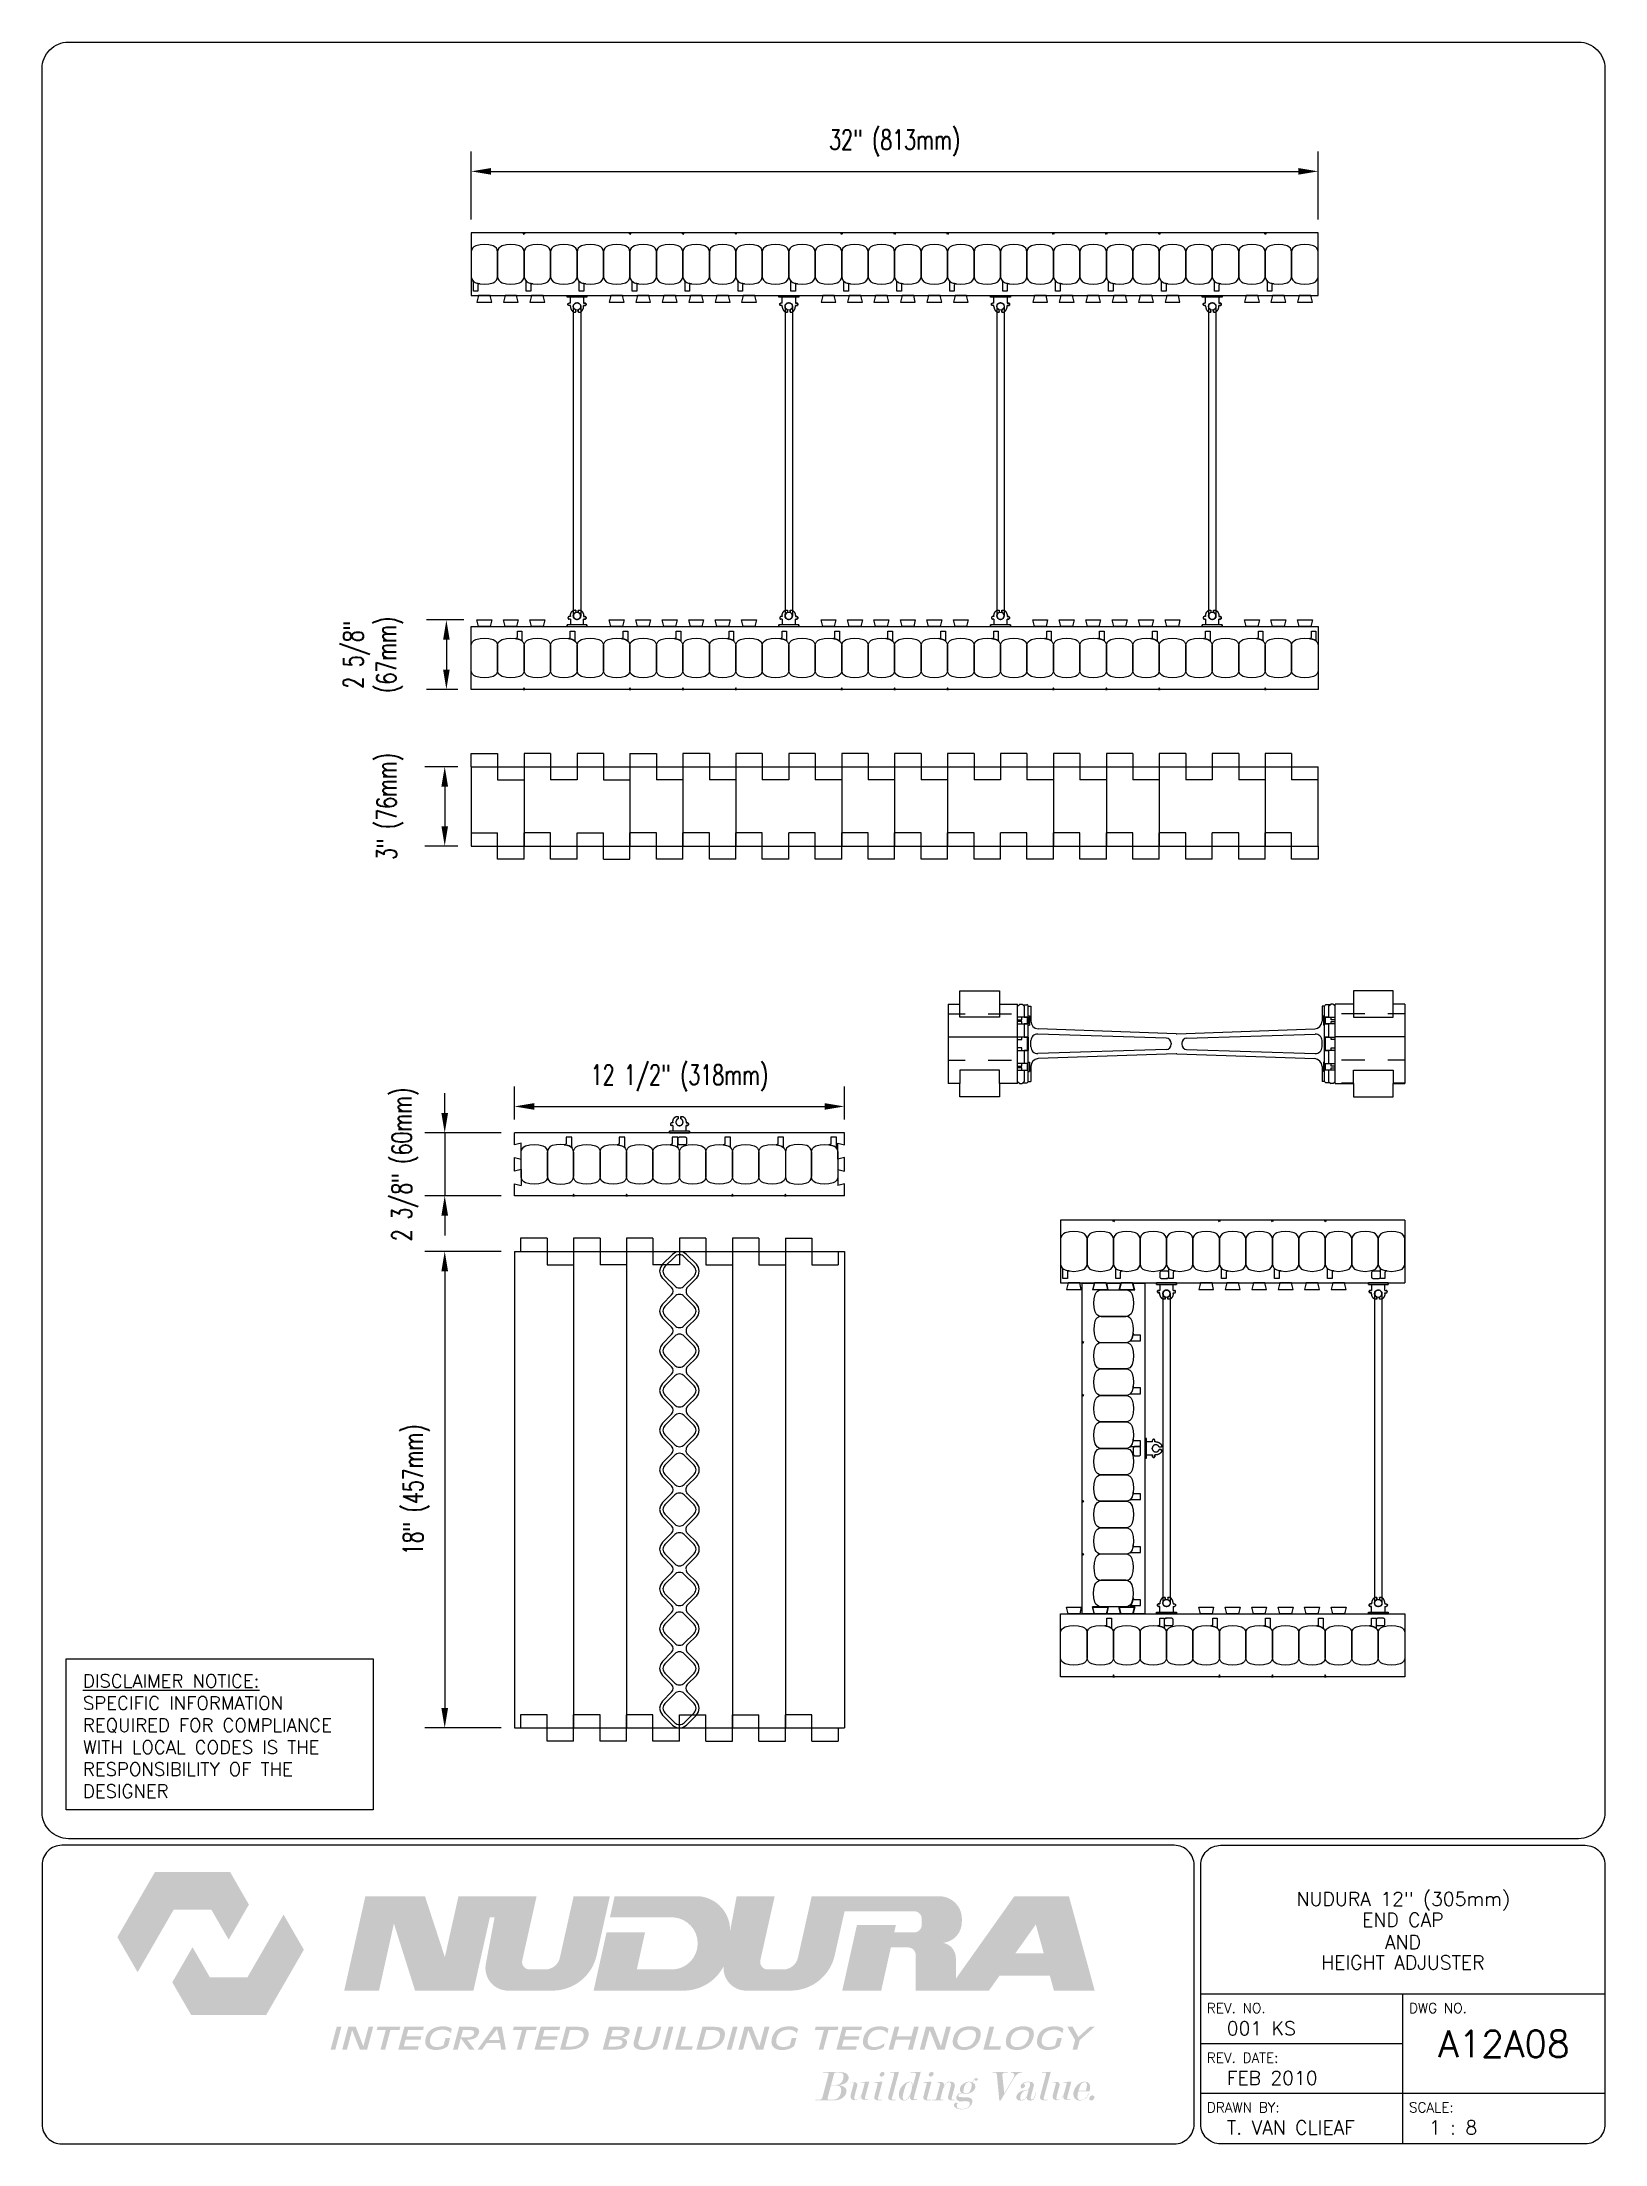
# Paper-space layout 'A12A08' of a CAD drawing. Header units: inches. Extents: x 0.42 to 7.8, y 0.49 to 10.41.
# The model-space entities are those that its viewports show. They can reach past a viewport. Long polylines and large blocks are cut down to what shows.
import ezdxf
from ezdxf.enums import TextEntityAlignment as Align

# ---------------------------------------------------------------- set-up
doc = ezdxf.new("R2010")
doc.units = ezdxf.units.IN
doc.header["$MEASUREMENT"] = 0
doc.linetypes.add('DASHED2', pattern=[0.375, 0.25, -0.125])
for name, color, linetype in [('HATCH', 12, 'Continuous'), ('line25', 2, 'Continuous'), ('LINE3', 3, 'Continuous'), ('LINE50', 5, 'Continuous'), ('LINE9', 9, 'Continuous'), ('LOGO', 7, 'Continuous'), ('TBK_LINE65', 3, 'Continuous'), ('TBK_TEXT', 4, 'Continuous'), ('TEXT', 4, 'Continuous')]:
    doc.layers.add(name, color=color, linetype=linetype)
doc.styles.add('DIM', font='romans.shx', dxfattribs={"width": 0.7})
doc.styles.add('ROMANS', font='romans.shx', dxfattribs={"height": 0.75})
doc.dimstyles.new('ext_8', dxfattribs={"dimscale": 8, "dimtxt": 0.09375, "dimasz": 0.09375, "dimexe": 0.09375, "dimexo": 0.0625, "dimgap": 0.0625, "dimtad": 1, "dimdec": 3, "dimzin": 3, "dimdsep": 46, "dimlunit": 4, "dimtxsty": 'DIM', "dimcen": 0.09, "dimdle": 0.09375, "dimclrt": 4, "dimadec": 0, "dimazin": 0, "dimtfac": 1, "dimtdec": 3, "dimtmove": 2, "dimatfit": 3, "dimfxl": 0, "dimfrac": 2, "dimtolj": 1, "dimtzin": 0, "dimarcsym": 0})

psp = doc.layouts.new('A12A08')

# ---------------------------------------------------------------- texts
at = {"layer": 'TBK_TEXT', "color": 7, "style": 'ROMANS'}
for s, p in [('REV. NO.', (5.9215, 1.107)), ('DWG NO.', (6.876, 1.107)), ('REV. DATE:', (5.9215, 0.8726)), ('DRAWN BY:', (5.9215, 0.6382)), ('SCALE:', (6.876, 0.6382))]:
    psp.add_text(s, height=0.04688, dxfattribs=at).set_placement(p)
at = {"layer": 'TEXT', "insert": (0.6134, 2.7065), "char_height": 0.0625, "width": 1.41371, "attachment_point": 1, "style": 'ROMANS'}
psp.add_mtext('{\\Fromans.shx|c1;\\LDISCLAIMER NOTICE:\\l\\PSPECIFIC INFORMATION REQUIRED FOR COMPLIANCE WITH LOCAL CODES IS THE RESPONSIBILITY OF THE DESIGNER}', dxfattribs=at)

msp = doc.modelspace()

# ---------------------------------------------------------------- blocks, each defined once
blk = doc.blocks.new('TITLEBLOCK-Tag')
at = {"style": 'ROMANS'}
for tag, height, p in [('TITLE_LINE_1', 0.065, (0.927, -0.1328)), ('TITLE_LINE_2', 0.065, (0.9294, -0.2258)), ('CENTRE-LINE-3', 0.065, (0.927, -0.3246)), ('TITLE_LINE_4', 0.065, (0.927, -0.4299)), ('TITLE_LINE_5', 0.065, (0.927, -0.526)), ('DWG', 0.125, (1.4043, -0.9102))]:
    blk.add_attdef(tag, text='', height=height, dxfattribs=at).set_placement(p, align=Align.MIDDLE_CENTER)
for tag, p in [('LATEST_REVISION', (0.0954, -0.8366)), ('REVISION_DATE', (0.0954, -1.071)), ('DRAWN_BY', (0.0954, -1.3053)), ('SCALE', (1.0499, -1.3053))]:
    blk.add_attdef(tag, text='', height=0.065, dxfattribs=at).set_placement(p, align=Align.MIDDLE_LEFT)
blk = doc.blocks.new('WEB_INSERT_FRONT')
for p, q in [((-0.265, 8.89), (-0.64, 8.515)), ((0.64, 8.515), (0.265, 8.89)), ((-0.64, 7.985), (-0.297, 7.641)), ((0.309, 7.653), (0.64, 7.985)), ((-0.297, 7.359), (-0.64, 7.015)), ((0.25, 7.512), (0.25, 7.488)), ((0.64, 7.015), (0.309, 7.347)), ((-0.64, 6.485), (-0.297, 6.141)), ((0.309, 6.153), (0.64, 6.485)), ((-0.297, 5.859), (-0.64, 5.515)), ((0.25, 6.012), (0.25, 5.988)), ((0.64, 5.515), (0.309, 5.847)), ((-0.64, 4.985), (-0.297, 4.641)), ((0.309, 4.653), (0.64, 4.985)), ((-0.297, 4.359), (-0.64, 4.015)), ((0.25, 4.512), (0.25, 4.488)), ((0.64, 4.015), (0.309, 4.347)), ((-0.297, 3.141), (-0.64, 3.485)), ((0.309, 3.153), (0.64, 3.485)), ((-0.297, 2.859), (-0.64, 2.515)), ((0.25, 3.012), (0.25, 2.988)), ((0.64, 2.515), (0.309, 2.847)), ((-0.64, 1.985), (-0.297, 1.641)), ((0.309, 1.653), (0.64, 1.985)), ((-0.297, 1.359), (-0.64, 1.015)), ((-0.64, 0.485), (-0.297, 0.141)), ((-0.297, -0.141), (-0.64, -0.485)), ((-0.64, -1.015), (-0.297, -1.359)), ((-0.297, -1.641), (-0.64, -1.985)), ((-0.64, -2.515), (-0.297, -2.859)), ((-0.297, -3.141), (-0.64, -3.485)), ((0.64, -3.485), (0.309, -3.153)), ((-0.64, -4.015), (-0.297, -4.359)), ((-0.297, -4.641), (-0.64, -4.985)), ((0.25, -4.488), (0.25, -4.512)), ((0.309, -4.347), (0.64, -4.015)), ((0.64, -4.985), (0.309, -4.653)), ((-0.64, -5.515), (-0.297, -5.859)), ((0.309, -5.847), (0.64, -5.515)), ((-0.297, -6.141), (-0.64, -6.485)), ((0.25, -5.988), (0.25, -6.012)), ((0.64, -6.485), (0.309, -6.153)), ((-0.64, -7.015), (-0.297, -7.359)), ((0.297, -7.359), (0.64, -7.015)), ((-0.297, -7.641), (-0.64, -7.985)), ((0.64, -7.985), (0.297, -7.641)), ((-0.64, -8.515), (-0.265, -8.89)), ((0.265, -8.89), (0.64, -8.515))]:
    blk.add_line(p, q)
for points in [[(-0.552, 8.073), (-0.177, 7.698, 0.414214), (0.177, 7.698), (0.552, 8.073, 0.414214), (0.552, 8.427), (0.177, 8.802, 0.414214), (-0.177, 8.802), (-0.552, 8.427, 0.414214)], [(-0.552, 6.573), (-0.177, 6.198, 0.414214), (0.177, 6.198), (0.552, 6.573, 0.414214), (0.552, 6.927), (0.177, 7.302, 0.414214), (-0.177, 7.302), (-0.552, 6.927, 0.414214)], [(-0.552, 5.073), (-0.177, 4.698, 0.414214), (0.177, 4.698), (0.552, 5.073, 0.414214), (0.552, 5.427), (0.177, 5.802, 0.414214), (-0.177, 5.802), (-0.552, 5.427, 0.414214)], [(-0.552, 3.573), (-0.177, 3.198, 0.414214), (0.177, 3.198), (0.552, 3.573, 0.414214), (0.552, 3.927), (0.177, 4.302, 0.414214), (-0.177, 4.302), (-0.552, 3.927, 0.414214)], [(-0.552, 3.573), (-0.177, 3.198, 0.414214), (0.177, 3.198), (0.552, 3.573, 0.414214), (0.552, 3.927), (0.177, 4.302, 0.414214), (-0.177, 4.302), (-0.552, 3.927, 0.414214)], [(-0.552, 2.073), (-0.177, 1.698, 0.414214), (0.177, 1.698), (0.552, 2.073, 0.414214), (0.552, 2.427), (0.177, 2.802, 0.414214), (-0.177, 2.802), (-0.552, 2.427, 0.414214)], [(-0.552, 0.573), (-0.177, 0.198, 0.414214), (0.177, 0.198), (0.552, 0.573, 0.414214), (0.552, 0.927), (0.177, 1.302, 0.414214), (-0.177, 1.302), (-0.552, 0.927, 0.414214)], [(-0.552, -0.927), (-0.177, -1.302, 0.414214), (0.177, -1.302), (0.552, -0.927, 0.414214), (0.552, -0.573), (0.177, -0.198, 0.414214), (-0.177, -0.198), (-0.552, -0.573, 0.414214)], [(-0.552, -2.427), (-0.177, -2.802, 0.414214), (0.177, -2.802), (0.552, -2.427, 0.414214), (0.552, -2.073), (0.177, -1.698, 0.414214), (-0.177, -1.698), (-0.552, -2.073, 0.414214)], [(-0.552, -3.927), (-0.177, -4.302, 0.414214), (0.177, -4.302), (0.552, -3.927, 0.414214), (0.552, -3.573), (0.177, -3.198, 0.414214), (-0.177, -3.198), (-0.552, -3.573, 0.414214)], [(-0.552, -5.427), (-0.177, -5.802, 0.414214), (0.177, -5.802), (0.552, -5.427, 0.414214), (0.552, -5.073), (0.177, -4.698, 0.414214), (-0.177, -4.698), (-0.552, -5.073, 0.414214)], [(-0.552, -6.927), (-0.177, -7.302, 0.414214), (0.177, -7.302), (0.552, -6.927, 0.414214), (0.552, -6.573), (0.177, -6.198, 0.414214), (-0.177, -6.198), (-0.552, -6.573, 0.414214)], [(-0.552, -8.427), (-0.177, -8.802, 0.414214), (0.177, -8.802), (0.552, -8.427, 0.414214), (0.552, -8.073), (0.177, -7.698, 0.414214), (-0.177, -7.698), (-0.552, -8.073, 0.414214)]]:
    blk.add_lwpolyline(points, format="xyb", close=True)
blk.add_lwpolyline([(0.25, -2.988, -0.198912), (0.309, -2.847), (0.64, -2.515, 0.414214), (0.64, -1.985), (0.309, -1.653, -0.198912), (0.25, -1.512), (0.25, -1.488, -0.198912), (0.309, -1.347), (0.64, -1.015, 0.414214), (0.64, -0.485), (0.309, -0.153, -0.198912), (0.25, -0.012), (0.25, 0.012, -0.198912), (0.309, 0.153), (0.64, 0.485, 0.414214), (0.64, 1.015), (0.309, 1.347, -0.198912), (0.25, 1.488)], format="xyb")
for centre, radius, start, end in [((0, 8.625), 0.375, 45, 135), ((-0.375, 8.25), 0.375, 135, 225), ((0.375, 8.25), 0.375, 315, 45), ((-0.438, 7.5), 0.2, 315, 45), ((0.45, 7.512), 0.2, 135, 180), ((0.45, 7.488), 0.2, 180, 225), ((-0.375, 6.75), 0.375, 135, 225), ((0.375, 6.75), 0.375, 315, 45), ((-0.438, 6), 0.2, 315, 45), ((0.45, 6.012), 0.2, 135, 180), ((0.45, 5.988), 0.2, 180, 225), ((-0.375, 5.25), 0.375, 135, 225), ((0.375, 5.25), 0.375, 315, 45), ((-0.375, 3.75), 0.375, 135, 225), ((-0.438, 4.5), 0.2, 315, 45), ((0.45, 4.512), 0.2, 135, 180), ((0.45, 4.488), 0.2, 180, 225), ((0.375, 3.75), 0.375, 315, 45), ((-0.375, 2.25), 0.375, 135, 225), ((-0.438, 3), 0.2, 315, 45), ((0.45, 3.012), 0.2, 135, 180), ((0.45, 2.988), 0.2, 180, 225), ((0.375, 2.25), 0.375, 315, 45), ((-0.438, 1.5), 0.2, 315, 45), ((0.45, 1.512), 0.2, 135, 180), ((-0.375, 0.75), 0.375, 135, 225), ((-0.438, 0), 0.2, 315, 45), ((-0.375, -0.75), 0.375, 135, 225), ((-0.438, -1.5), 0.2, 315, 45), ((-0.375, -2.25), 0.375, 135, 225), ((-0.438, -3), 0.2, 315, 45), ((0.45, -3.012), 0.2, 180, 225), ((-0.375, -3.75), 0.375, 135, 225), ((0.375, -3.75), 0.375, 315, 45), ((-0.438, -4.5), 0.2, 315, 45), ((0.45, -4.488), 0.2, 135, 180), ((0.45, -4.512), 0.2, 180, 225), ((-0.375, -5.25), 0.375, 135, 225), ((0.375, -5.25), 0.375, 315, 45), ((-0.438, -6), 0.2, 315, 45), ((0.45, -5.988), 0.2, 135, 180), ((0.45, -6.012), 0.2, 180, 225), ((-0.375, -6.75), 0.375, 135, 225), ((0.375, -6.75), 0.375, 315, 45), ((-0.438, -7.5), 0.2, 315, 45), ((0.438, -7.5), 0.2, 135, 225), ((-0.375, -8.25), 0.375, 135, 225), ((0.375, -8.25), 0.375, 315, 45), ((0, -8.625), 0.375, 225, 315)]:
    blk.add_arc(centre, radius, start, end)
blk = doc.blocks.new('*D29')
at = {"layer": 'Defpoints', "color": 0}
for p in [(483.36, 256.962), (480.725, 238.962), (483.36, 238.962)]:
    blk.add_point(p, dxfattribs=at)
at = {"layer": 'TEXT', "color": 0, "lineweight": -2}
for p, q in [((482.86, 256.962), (479.975, 256.962)), ((480.725, 256.212), (480.725, 239.712)), ((482.86, 238.962), (479.975, 238.962))]:
    blk.add_line(p, q, dxfattribs=at)
at = {"layer": 'TEXT', "color": 0}
for points in [[(480.6, 256.212), (480.85, 256.212), (480.725, 256.962)], [(480.6, 239.712), (480.85, 239.712), (480.725, 238.962)]]:
    blk.add_solid(points, dxfattribs=at)
at = {"layer": 'TEXT', "color": 4, "insert": (479.654, 247.962), "char_height": 0.75, "attachment_point": 5, "rotation": 90, "style": 'DIM'}
blk.add_mtext('\\A1;18" (457mm)', dxfattribs=at)
blk = doc.blocks.new('*D30')
at = {"layer": 'Defpoints', "color": 0}
for p in [(495.828, 262.44), (483.36, 261.441), (495.828, 261.441)]:
    blk.add_point(p, dxfattribs=at)
at = {"layer": 'TEXT', "color": 0, "lineweight": -2}
for p, q in [((483.36, 261.941), (483.36, 263.19)), ((495.828, 261.941), (495.828, 263.19)), ((484.11, 262.44), (495.078, 262.44))]:
    blk.add_line(p, q, dxfattribs=at)
at = {"layer": 'TEXT', "color": 0}
for points in [[(484.11, 262.565), (484.11, 262.315), (483.36, 262.44)], [(495.078, 262.565), (495.078, 262.315), (495.828, 262.44)]]:
    blk.add_solid(points, dxfattribs=at)
at = {"layer": 'TEXT', "color": 4, "insert": (489.594, 263.512), "char_height": 0.75, "attachment_point": 5, "style": 'DIM'}
blk.add_mtext('\\A1;12 1/2" (318mm)', dxfattribs=at)
blk = doc.blocks.new('*D31')
at = {"layer": 'Defpoints', "color": 0}
for p in [(483.36, 261.441), (480.725, 259.066), (483.36, 259.066)]:
    blk.add_point(p, dxfattribs=at)
at = {"layer": 'TEXT', "color": 0, "lineweight": -2}
for p, q in [((480.725, 262.191), (480.725, 262.941)), ((482.86, 261.441), (479.975, 261.441)), ((480.725, 261.441), (480.725, 259.066)), ((482.86, 259.066), (479.975, 259.066)), ((480.725, 258.316), (480.725, 257.566))]:
    blk.add_line(p, q, dxfattribs=at)
at = {"layer": 'TEXT', "color": 0}
for points in [[(480.6, 262.191), (480.85, 262.191), (480.725, 261.441)], [(480.6, 258.316), (480.85, 258.316), (480.725, 259.066)]]:
    blk.add_solid(points, dxfattribs=at)
at = {"layer": 'TEXT', "color": 4, "insert": (479.225, 260.254), "char_height": 0.75, "attachment_point": 5, "rotation": 90, "style": 'DIM'}
blk.add_mtext('\\A1;2 3/8" (60mm)', dxfattribs=at)
blk = doc.blocks.new('WEB_CENTRE_TOP_12')
for p, q in [((-0.141, 11.688), (-0.141, 0)), ((0.141, 11.688), (0.141, 0))]:
    blk.add_line(p, q)
for centre in [(0, 11.688), (0, 0)]:
    blk.add_circle(centre, 0.141)
blk = doc.blocks.new('RISER')
at = {"layer": 'HATCH'}
h = blk.add_hatch(dxfattribs=at)
h.set_pattern_fill('INSUL', color=256, scale=7, style=0)
h.set_pattern_definition([(0, (-42.9888, -28.9383), (0, 2.625), []), (0, (-42.9888, -28.0633), (0, 2.625), [0.875, -0.875]), (0, (-42.9888, -27.1883), (0, 2.625), [0.875, -0.875])])
h.paths.add_polyline_path([(0, 2.5), (0, 3), (-1.5, 3), (-1.5, 2.5), (-1.938, 2.5), (-1.938, -0.5), (-1.5, -0.5), (-1.5, 0), (0, 0), (0, -0.5), (0.688, -0.5), (0.688, 2.5)])
at = {"layer": 'line25'}
for p, q in [((0.688, 1.75), (0.688, 2)), ((0.688, 0.75), (0.688, 1.25)), ((0.688, 0), (0.688, 0.25)), ((0.688, -0.5), (0.688, 0))]:
    blk.add_line(p, q, dxfattribs=at)
blk.add_lwpolyline([(0.688, 0), (1.061, 0), (1.061, 0.25), (0.688, 0.25), (0.688, 0.75), (1.061, 0.75), (1.061, 1.25), (0.688, 1.25), (0.688, 1.75), (1.061, 1.75), (1.061, 2), (0.688, 2), (0.688, 2.5)], dxfattribs=at)
at = {"layer": 'LINE50'}
blk.add_line((-1.938, 2.5), (-1.938, -0.5), dxfattribs=at)
for points in [[(-1.938, 2.5), (-1.5, 2.5), (-1.5, 3), (0, 3), (0, 2.5), (0.688, 2.5)], [(0.688, -0.5), (0, -0.5), (0, 0), (-1.5, 0), (-1.5, -0.5), (-1.938, -0.5)]]:
    blk.add_lwpolyline(points, dxfattribs=at)
at = {"layer": 'LINE9', "linetype": 'DASHED2', "ltscale": 0.15}
for points in [[(0, 2.5), (0, 2.5), (0, 2), (-1.5, 2), (-1.5, 2.5), (-1.5, 2.5)], [(0, -0.5), (0, -0.5), (0, -1), (-1.5, -1), (-1.5, -0.5), (-1.5, -0.5)]]:
    blk.add_lwpolyline(points, dxfattribs=at)
at = {"layer": 'LINE9'}
for points in [[(0.688, 1.908), (0.848, 1.908), (0.848, 2)], [(0.848, 1.75), (0.848, 1.842), (0.688, 1.842)], [(0.688, 1.158), (0.848, 1.158), (0.848, 1.25)], [(0.848, 0.75), (0.848, 0.842), (0.688, 0.842)], [(0.688, 0.158), (0.848, 0.158), (0.848, 0.25)], [(0.848, 0), (0.848, 0.092), (0.688, 0.092)]]:
    blk.add_lwpolyline(points, dxfattribs=at)
blk = doc.blocks.new('*D32')
at = {"layer": 'Defpoints', "color": 0}
for p in [(481.724, 275.275), (480.725, 272.275), (481.724, 272.275)]:
    blk.add_point(p, dxfattribs=at)
at = {"layer": 'TEXT', "color": 0, "lineweight": -2}
for p, q in [((481.224, 275.275), (479.975, 275.275)), ((480.725, 274.525), (480.725, 273.025)), ((481.224, 272.275), (479.975, 272.275))]:
    blk.add_line(p, q, dxfattribs=at)
at = {"layer": 'TEXT', "color": 0}
for points in [[(480.6, 274.525), (480.85, 274.525), (480.725, 275.275)], [(480.6, 273.025), (480.85, 273.025), (480.725, 272.275)]]:
    blk.add_solid(points, dxfattribs=at)
at = {"layer": 'TEXT', "color": 4, "insert": (478.654, 273.775), "char_height": 0.75, "attachment_point": 5, "rotation": 90, "style": 'DIM'}
blk.add_mtext('\\A1;3" (76mm)', dxfattribs=at)
blk = doc.blocks.new('*D33')
at = {"layer": 'Defpoints', "color": 0}
for p in [(481.943, 280.819), (480.788, 278.194), (481.724, 278.194)]:
    blk.add_point(p, dxfattribs=at)
at = {"layer": 'TEXT', "color": 0, "lineweight": -2}
for p, q in [((481.443, 280.819), (480.038, 280.819)), ((480.788, 280.069), (480.788, 278.944)), ((481.224, 278.194), (480.038, 278.194))]:
    blk.add_line(p, q, dxfattribs=at)
at = {"layer": 'TEXT', "color": 0}
for points in [[(480.663, 280.069), (480.913, 280.069), (480.788, 280.819)], [(480.663, 278.944), (480.913, 278.944), (480.788, 278.194)]]:
    blk.add_solid(points, dxfattribs=at)
at = {"layer": 'TEXT', "color": 4, "insert": (478.02, 279.506), "char_height": 0.75, "attachment_point": 5, "rotation": 90, "style": 'DIM'}
blk.add_mtext('\\A1;2 5/8"\\P(67mm)', dxfattribs=at)
blk = doc.blocks.new('*D34')
at = {"layer": 'Defpoints', "color": 0}
for p in [(513.724, 297.764), (481.724, 295.444), (513.724, 295.444)]:
    blk.add_point(p, dxfattribs=at)
at = {"layer": 'TEXT', "color": 0, "lineweight": -2}
for p, q in [((481.724, 295.944), (481.724, 298.514)), ((482.474, 297.764), (512.974, 297.764)), ((513.724, 295.944), (513.724, 298.514))]:
    blk.add_line(p, q, dxfattribs=at)
at = {"layer": 'TEXT', "color": 0}
for points in [[(482.474, 297.889), (482.474, 297.639), (481.724, 297.764)], [(512.974, 297.889), (512.974, 297.639), (513.724, 297.764)]]:
    blk.add_solid(points, dxfattribs=at)
at = {"layer": 'TEXT', "color": 4, "insert": (497.724, 298.835), "char_height": 0.75, "attachment_point": 5, "style": 'DIM'}
blk.add_mtext('\\A1;32" (813mm)', dxfattribs=at)
blk = doc.blocks.new('Connector')
blk.add_point((0.271, 0))
at = {"layer": 'LINE9'}
for p, q in [((0, 0.375), (0, -0.375)), ((0.062, -0.375), (0.062, 0.375)), ((0.281, 0.25), (0.062, 0.25))]:
    blk.add_line(p, q, dxfattribs=at)
for points, weights in [([(0.007, 0.375), (0.004, 0.375), (0, 0.375)], [1, 0.972587069138, 0.950305488115]), ([(0.327, 0.343), (0.308, 0.343), (0.281, 0.317), (0.281, 0.297)], [1, 0.85355339, 0.85355339, 1]), ([(0.328, 0.343), (0.327, 0.343), (0.327, 0.343)], [1, 0.70710678, 1]), ([(0.375, 0.297), (0.375, 0.317), (0.348, 0.343), (0.329, 0.343)], [1, 0.85355339, 0.85355339, 1]), ([(0.406, 0.25), (0.546, 0.25), (0.619, 0.131)], [0.958404415409, 0.794674173519, 0.864651571113]), ([(0.619, 0.052), (0.612, 0.049), (0.604, 0.049)], [0.83615024178, 0.892081430621, 1]), ([(0, -0.375), (0.004, -0.375), (0.007, -0.375)], [0.950305488115, 0.972587069138, 1]), ([(0.281, -0.297), (0.281, -0.317), (0.308, -0.343), (0.327, -0.343)], [1, 0.85355339, 0.85355339, 1]), ([(0.327, -0.343), (0.281, -0.343), (0.281, -0.297)], [1, 0.70710678, 1]), ([(0.329, -0.343), (0.348, -0.343), (0.375, -0.317), (0.375, -0.297)], [1, 0.85355339, 0.85355339, 1]), ([(0.375, -0.297), (0.375, -0.343), (0.329, -0.343)], [1, 0.70710678, 1]), ([(0.619, -0.131), (0.546, -0.25), (0.406, -0.25)], [0.864651574428, 0.794674169686, 0.958404415195]), ([(0.604, -0.049), (0.612, -0.049), (0.619, -0.052)], [1, 0.89208144177, 0.836150253337])]:
    blk.add_rational_spline(points, weights, degree=2, dxfattribs=at)
for points, degree in [([(0, 0.375), (0.002, 0.375), (0.005, 0.375), (0.007, 0.375)], 3), ([(0.007, 0.375), (0.021, 0.375), (0.051, 0.375), (0.062, 0.375), (0.062, 0.375)], 3), ([(0.281, 0.25), (0.281, 0.297)], 1), ([(0.327, 0.343), (0.327, 0.343), (0.328, 0.343), (0.328, 0.343)], 3), ([(0.328, 0.343), (0.329, 0.343), (0.329, 0.343), (0.329, 0.343)], 3), ([(0.375, 0.25), (0.375, 0.297)], 1), ([(0.406, 0.25), (0.375, 0.25)], 1), ([(0.406, 0.25), (0.406, 0.25)], 1), ([(0.406, 0.25), (0.406, 0.25)], 1), ([(0.406, 0.25), (0.406, 0.25)], 1), ([(0.406, 0.25), (0.406, 0.25)], 1), ([(0.406, 0.25), (0.406, 0.25)], 1), ([(0.406, 0.25), (0.406, 0.25)], 1), ([(0.406, 0.25), (0.406, 0.25)], 1), ([(0.406, 0.25), (0.406, 0.25)], 1), ([(0.406, 0.25), (0.406, 0.25)], 1), ([(0.406, 0.25), (0.406, 0.25)], 1), ([(0.406, 0.25), (0.406, 0.25)], 1), ([(0.406, 0.25), (0.406, 0.25)], 1), ([(0.406, 0.25), (0.406, 0.25)], 1), ([(0.406, 0.25), (0.406, 0.25)], 1), ([(0.406, 0.25), (0.406, 0.25)], 1), ([(0.406, 0.25), (0.406, 0.25)], 1), ([(0.406, 0.25), (0.406, 0.25)], 1), ([(0.406, 0.25), (0.406, 0.25)], 1), ([(0.406, 0.25), (0.406, 0.25)], 1), ([(0.406, 0.25), (0.406, 0.25)], 1), ([(0.406, 0.25), (0.406, 0.25)], 1), ([(0.406, 0.25), (0.406, 0.25)], 1), ([(0.406, 0.25), (0.406, 0.25)], 1), ([(0.406, 0.25), (0.406, 0.25)], 1), ([(0.604, 0.049), (0.532, 0.049)], 1), ([(0.532, 0.049), (0.532, 0.049)], 1), ([(0.532, 0.049), (0.532, 0.049)], 1), ([(0.532, 0.049), (0.532, 0.049)], 1), ([(0.532, 0.049), (0.532, 0.049)], 1), ([(0.532, 0.049), (0.532, 0.049)], 1), ([(0.532, 0.049), (0.532, 0.049)], 1), ([(0.532, 0.049), (0.532, 0.049)], 1), ([(0.532, 0.049), (0.532, 0.049)], 1), ([(0.532, 0.049), (0.532, 0.049)], 1), ([(0.532, 0.049), (0.532, 0.049)], 1), ([(0.604, 0.049), (0.609, 0.049), (0.614, 0.05), (0.619, 0.052)], 3), ([(0.604, 0.049), (0.604, 0.049)], 1), ([(0.604, 0.049), (0.604, 0.049)], 1), ([(0.604, 0.049), (0.604, 0.049)], 1), ([(0.604, 0.049), (0.604, 0.049)], 1), ([(0.619, 0.131), (0.619, 0.052)], 1), ([(0.619, 0.131), (0.619, 0.131)], 1), ([(0.619, 0.131), (0.619, 0.131)], 1), ([(0.619, 0.131), (0.619, 0.131)], 1), ([(0.619, 0.131), (0.619, 0.131)], 1), ([(0.007, -0.375), (0.005, -0.375), (0.002, -0.375), (0, -0.375)], 3), ([(0.062, -0.375), (0.062, -0.375), (0.051, -0.375), (0.021, -0.375), (0.007, -0.375)], 3), ([(0.062, -0.25), (0.281, -0.25)], 1), ([(0.281, -0.297), (0.281, -0.25)], 1), ([(0.281, -0.25), (0.281, -0.297)], 1), ([(0.328, -0.343), (0.328, -0.343), (0.327, -0.343), (0.327, -0.343)], 3), ([(0.329, -0.343), (0.329, -0.343), (0.329, -0.343), (0.328, -0.343)], 3), ([(0.375, -0.25), (0.375, -0.297)], 1), ([(0.375, -0.297), (0.375, -0.25)], 1), ([(0.406, -0.25), (0.375, -0.25)], 1), ([(0.406, -0.25), (0.406, -0.25)], 1), ([(0.406, -0.25), (0.406, -0.25)], 1), ([(0.406, -0.25), (0.406, -0.25)], 1), ([(0.406, -0.25), (0.406, -0.25)], 1), ([(0.406, -0.25), (0.406, -0.25)], 1), ([(0.406, -0.25), (0.406, -0.25)], 1), ([(0.406, -0.25), (0.406, -0.25)], 1), ([(0.406, -0.25), (0.406, -0.25)], 1), ([(0.406, -0.25), (0.406, -0.25)], 1), ([(0.406, -0.25), (0.406, -0.25)], 1), ([(0.406, -0.25), (0.406, -0.25)], 1), ([(0.532, -0.049), (0.604, -0.049)], 1), ([(0.604, -0.049), (0.58, -0.049), (0.556, -0.049), (0.532, -0.049)], 3), ([(0.532, -0.049), (0.532, -0.049)], 1), ([(0.532, -0.049), (0.532, -0.049)], 1), ([(0.532, -0.049), (0.532, -0.049)], 1), ([(0.532, -0.049), (0.532, -0.049)], 1), ([(0.619, -0.052), (0.614, -0.05), (0.609, -0.049), (0.604, -0.049)], 3), ([(0.604, -0.049), (0.604, -0.049)], 1), ([(0.604, -0.049), (0.604, -0.049)], 1), ([(0.604, -0.049), (0.604, -0.049)], 1), ([(0.604, -0.049), (0.604, -0.049)], 1), ([(0.604, -0.049), (0.604, -0.049)], 1), ([(0.604, -0.049), (0.604, -0.049)], 1), ([(0.604, -0.049), (0.604, -0.049)], 1), ([(0.604, -0.049), (0.604, -0.049)], 1), ([(0.619, -0.052), (0.619, -0.131)], 1), ([(0.619, -0.131), (0.619, -0.131)], 1), ([(0.619, -0.131), (0.619, -0.131)], 1), ([(0.619, -0.131), (0.619, -0.131)], 1), ([(0.619, -0.131), (0.619, -0.131)], 1)]:
    blk.add_open_spline(points, degree=degree, dxfattribs=at)
for points, weights, knots in [([(0.062, 0.375), (0.062, 0.375), (0.046, 0.375), (0.03, 0.375), (0.007, 0.375)], [0.868718858569, 0.861102746415, 1, 0.861102734288, 0.868718859898], [0, 0, 0, 0.5, 0.5, 1, 1, 1]), ([(0.532, 0.049), (0.472, 0.203), (0.333, 0.113), (0.157, 0), (0.333, -0.113), (0.472, -0.203), (0.532, -0.049)], [0.899508922286, 0.599718215298, 1, 0.54226024, 1, 0.599718224335, 0.899508908749], [0, 0, 0, 0.318112, 0.318112, 0.681888, 0.681888, 1, 1, 1]), ([(0.007, -0.375), (0.03, -0.375), (0.046, -0.375), (0.062, -0.375), (0.062, -0.375)], [0.868718859319, 0.861102739573, 1, 0.861102742958, 0.868718858948], [0, 0, 0, 0.5, 0.5, 1, 1, 1])]:
    blk.add_rational_spline(points, weights, degree=2, knots=knots, dxfattribs=at)

# ---------------------------------------------------------------- dimensions: what is measured, and where the dimension line sits
at = {"layer": 'TEXT'}
for base, p1, p2, text, picture, middle in [((513.7239, 297.7635), (481.7239, 295.4435), (513.7239, 295.4435), '32" (813mm)', '*D34', (497.7239, 298.8349)), ((495.8285, 262.4403), (483.3597, 261.4414), (495.8285, 261.4414), '12 1/2" (318mm)', '*D30', (489.5941, 263.5117))]:
    dim = msp.add_linear_dim(base=base, p1=p1, p2=p2, text=text, dimstyle='ext_8', dxfattribs=at)
    dim.commit()
    dim.dimension.update_dxf_attribs({"geometry": picture, "text_midpoint": middle})
for base, p1, p2, text, picture, middle in [((480.7877, 278.1935), (481.9427, 280.8185), (481.7239, 278.1935), '2 5/8"\\P(67mm)', '*D33', (478.0199, 279.506)), ((480.7255, 272.2751), (481.7239, 275.2751), (481.7239, 272.2751), '3" (76mm)', '*D32', (478.654, 273.7751)), ((480.7255, 238.9618), (483.3597, 256.9618), (483.3597, 238.9618), '18" (457mm)', '*D29', (479.654, 247.9618))]:
    dim = msp.add_linear_dim(base=base, p1=p1, p2=p2, angle=90, text=text, dimstyle='ext_8', dxfattribs=at)
    dim.commit()
    dim.dimension.update_dxf_attribs({"geometry": picture, "text_midpoint": middle})
dim = msp.add_linear_dim(base=(480.7255, 259.0664), p1=(483.3597, 261.4414), p2=(483.3597, 259.0664), angle=90, text='2 3/8" (60mm)', dimstyle='ext_8', dxfattribs=at)
dim.commit()
dim.dimension.update_dxf_attribs({"geometry": '*D31', "text_midpoint": (479.2255, 260.2539), "dimtype": 160})

# ---------------------------------------------------------------- linework, layer by layer
for p, q in [((508.0165, 255.9421), (507.9958, 255.9421)), ((507.975, 243.1052), (507.9958, 243.1052))]:
    msp.add_line(p, q)
msp.add_arc((506.4613, 244.7893), 0.25, 270, 343.234127)
at = {"layer": 'line25'}
for p, q in [((481.7239, 293.0685), (513.7239, 293.0685)), ((481.7239, 280.5685), (513.7239, 280.5685)), ((483.7239, 275.2751), (483.7239, 272.2751)), ((487.7239, 275.2751), (487.7239, 272.2751)), ((489.7239, 275.2751), (489.7239, 272.2751)), ((491.7239, 275.2751), (491.7239, 272.2751)), ((495.7239, 275.2751), (495.7239, 272.2751)), ((497.7239, 275.2751), (497.7239, 272.2751)), ((499.7239, 275.2751), (499.7239, 272.2751)), ((503.7239, 275.2751), (503.7239, 272.2751)), ((505.7239, 275.2751), (505.7239, 272.2751)), ((507.7239, 275.2751), (507.7239, 272.2751)), ((511.7239, 275.2751), (511.7239, 272.2751)), ((495.8285, 261.4414), (483.3597, 261.4414)), ((495.8285, 260.9928), (495.8285, 261.4414)), ((483.6097, 260.4528), (483.6097, 261.0551)), ((495.5785, 261.0551), (495.8285, 260.9928)), ((495.5785, 260.4528), (495.5785, 261.0551)), ((483.6097, 260.0551), (483.6097, 259.4528)), ((495.5785, 260.0551), (495.5785, 259.4528)), ((495.8285, 259.0664), (483.3597, 259.0664)), ((485.5941, 256.9618), (485.5941, 238.9618)), ((487.5941, 256.9618), (487.5941, 238.9618)), ((491.5941, 256.9618), (491.5941, 238.9618)), ((493.5941, 256.9618), (493.5941, 238.9618)), ((503.9958, 255.7737), (516.9958, 255.7737)), ((504.8083, 243.2893), (504.8083, 255.7581)), ((507.1833, 243.2893), (507.1833, 255.7581)), ((505.797, 255.5081), (505.1946, 255.5081)), ((506.1946, 255.5081), (506.797, 255.5081)), ((503.9958, 243.2737), (516.9958, 243.2737)), ((505.797, 243.5393), (505.1946, 243.5393)), ((506.1946, 243.5393), (506.797, 243.5393)), ((506.797, 243.5393), (506.7346, 243.2893)), ((506.7346, 243.2893), (507.1833, 243.2893))]:
    msp.add_line(p, q, dxfattribs=at)
for points in [[(482.005, 293.0685), (481.9427, 292.8185), (482.505, 292.8185), (482.4427, 293.0685)], [(483.005, 293.0685), (482.9427, 292.8185), (483.505, 292.8185), (483.4427, 293.0685)], [(484.005, 293.0685), (483.9427, 292.8185), (484.505, 292.8185), (484.4427, 293.0685)], [(487.005, 293.0685), (486.9427, 292.8185), (487.505, 292.8185), (487.4427, 293.0685)], [(488.005, 293.0685), (487.9427, 292.8185), (488.505, 292.8185), (488.4427, 293.0685)], [(489.005, 293.0685), (488.9427, 292.8185), (489.505, 292.8185), (489.4427, 293.0685)], [(490.005, 293.0685), (489.9427, 292.8185), (490.505, 292.8185), (490.4427, 293.0685)], [(491.005, 293.0685), (490.9427, 292.8185), (491.505, 292.8185), (491.4427, 293.0685)], [(492.005, 293.0685), (491.9427, 292.8185), (492.505, 292.8185), (492.4427, 293.0685)], [(495.005, 293.0685), (494.9427, 292.8185), (495.505, 292.8185), (495.4427, 293.0685)], [(496.005, 293.0685), (495.9427, 292.8185), (496.505, 292.8185), (496.4427, 293.0685)], [(497.005, 293.0685), (496.9427, 292.8185), (497.505, 292.8185), (497.4427, 293.0685)], [(498.005, 293.0685), (497.9427, 292.8185), (498.505, 292.8185), (498.4427, 293.0685)], [(499.005, 293.0685), (498.9427, 292.8185), (499.505, 292.8185), (499.4427, 293.0685)], [(500.005, 293.0685), (499.9427, 292.8185), (500.505, 292.8185), (500.4427, 293.0685)], [(503.005, 293.0685), (502.9427, 292.8185), (503.505, 292.8185), (503.4427, 293.0685)], [(504.005, 293.0685), (503.9427, 292.8185), (504.505, 292.8185), (504.4427, 293.0685)], [(505.005, 293.0685), (504.9427, 292.8185), (505.505, 292.8185), (505.4427, 293.0685)], [(506.005, 293.0685), (505.9427, 292.8185), (506.505, 292.8185), (506.4427, 293.0685)], [(507.005, 293.0685), (506.9427, 292.8185), (507.505, 292.8185), (507.4427, 293.0685)], [(508.005, 293.0685), (507.9427, 292.8185), (508.505, 292.8185), (508.4427, 293.0685)], [(511.005, 293.0685), (510.9427, 292.8185), (511.505, 292.8185), (511.4427, 293.0685)], [(512.005, 293.0685), (511.9427, 292.8185), (512.505, 292.8185), (512.4427, 293.0685)], [(513.005, 293.0685), (512.9427, 292.8185), (513.505, 292.8185), (513.4427, 293.0685)], [(482.005, 280.5685), (481.9427, 280.8185), (482.505, 280.8185), (482.4427, 280.5685)], [(483.005, 280.5685), (482.9427, 280.8185), (483.505, 280.8185), (483.4427, 280.5685)], [(484.005, 280.5685), (483.9427, 280.8185), (484.505, 280.8185), (484.4427, 280.5685)], [(487.005, 280.5685), (486.9427, 280.8185), (487.505, 280.8185), (487.4427, 280.5685)], [(488.005, 280.5685), (487.9427, 280.8185), (488.505, 280.8185), (488.4427, 280.5685)], [(489.005, 280.5685), (488.9427, 280.8185), (489.505, 280.8185), (489.4427, 280.5685)], [(490.005, 280.5685), (489.9427, 280.8185), (490.505, 280.8185), (490.4427, 280.5685)], [(491.005, 280.5685), (490.9427, 280.8185), (491.505, 280.8185), (491.4427, 280.5685)], [(492.005, 280.5685), (491.9427, 280.8185), (492.505, 280.8185), (492.4427, 280.5685)], [(495.005, 280.5685), (494.9427, 280.8185), (495.505, 280.8185), (495.4427, 280.5685)], [(496.005, 280.5685), (495.9427, 280.8185), (496.505, 280.8185), (496.4427, 280.5685)], [(497.005, 280.5685), (496.9427, 280.8185), (497.505, 280.8185), (497.4427, 280.5685)], [(498.005, 280.5685), (497.9427, 280.8185), (498.505, 280.8185), (498.4427, 280.5685)], [(499.005, 280.5685), (498.9427, 280.8185), (499.505, 280.8185), (499.4427, 280.5685)], [(500.005, 280.5685), (499.9427, 280.8185), (500.505, 280.8185), (500.4427, 280.5685)], [(503.005, 280.5685), (502.9427, 280.8185), (503.505, 280.8185), (503.4427, 280.5685)], [(504.005, 280.5685), (503.9427, 280.8185), (504.505, 280.8185), (504.4427, 280.5685)], [(505.005, 280.5685), (504.9427, 280.8185), (505.505, 280.8185), (505.4427, 280.5685)], [(506.005, 280.5685), (505.9427, 280.8185), (506.505, 280.8185), (506.4427, 280.5685)], [(507.005, 280.5685), (506.9427, 280.8185), (507.505, 280.8185), (507.4427, 280.5685)], [(508.005, 280.5685), (507.9427, 280.8185), (508.505, 280.8185), (508.4427, 280.5685)], [(511.005, 280.5685), (510.9427, 280.8185), (511.505, 280.8185), (511.4427, 280.5685)], [(512.005, 280.5685), (511.9427, 280.8185), (512.505, 280.8185), (512.4427, 280.5685)], [(513.005, 280.5685), (512.9427, 280.8185), (513.505, 280.8185), (513.4427, 280.5685)], [(504.277, 255.7737), (504.2146, 255.5237), (504.777, 255.5237), (504.7146, 255.7737)], [(505.277, 255.7737), (505.2146, 255.5237), (505.777, 255.5237), (505.7146, 255.7737)], [(506.277, 255.7737), (506.2146, 255.5237), (506.777, 255.5237), (506.7146, 255.7737)], [(506.277, 255.7737), (506.2146, 255.5237), (506.777, 255.5237), (506.7146, 255.7737)], [(509.277, 255.7737), (509.2146, 255.5237), (509.777, 255.5237), (509.7146, 255.7737)], [(510.277, 255.7737), (510.2146, 255.5237), (510.777, 255.5237), (510.7146, 255.7737)], [(511.277, 255.7737), (511.2146, 255.5237), (511.777, 255.5237), (511.7146, 255.7737)], [(512.277, 255.7737), (512.2146, 255.5237), (512.777, 255.5237), (512.7146, 255.7737)], [(513.277, 255.7737), (513.2146, 255.5237), (513.777, 255.5237), (513.7146, 255.7737)], [(514.277, 255.7737), (514.2146, 255.5237), (514.777, 255.5237), (514.7146, 255.7737)], [(504.277, 243.2737), (504.2146, 243.5237), (504.777, 243.5237), (504.7146, 243.2737)], [(505.277, 243.2737), (505.2146, 243.5237), (505.777, 243.5237), (505.7146, 243.2737)], [(506.277, 243.2737), (506.2146, 243.5237), (506.777, 243.5237), (506.7146, 243.2737)], [(509.277, 243.2737), (509.2146, 243.5237), (509.777, 243.5237), (509.7146, 243.2737)], [(510.277, 243.2737), (510.2146, 243.5237), (510.777, 243.5237), (510.7146, 243.2737)], [(511.277, 243.2737), (511.2146, 243.5237), (511.777, 243.5237), (511.7146, 243.2737)], [(512.277, 243.2737), (512.2146, 243.5237), (512.777, 243.5237), (512.7146, 243.2737)], [(513.277, 243.2737), (513.2146, 243.5237), (513.777, 243.5237), (513.7146, 243.2737)], [(514.277, 243.2737), (514.2146, 243.5237), (514.777, 243.5237), (514.7146, 243.2737)]]:
    msp.add_lwpolyline(points, close=True, dxfattribs=at)
for points in [[(483.6097, 261.0551), (483.3597, 260.9928), (483.3597, 261.4414)], [(483.6097, 260.0551), (483.3597, 259.9928), (483.3597, 260.5151), (483.6097, 260.4528)], [(495.5785, 260.0551), (495.8285, 259.9928), (495.8285, 260.5151), (495.5785, 260.4528)], [(483.3597, 259.0664), (483.3597, 259.5151), (483.6097, 259.4528)], [(495.8285, 259.0664), (495.8285, 259.5151), (495.5785, 259.4528)], [(504.8083, 255.7581), (505.257, 255.7581), (505.1946, 255.5081)], [(505.797, 255.5081), (505.7346, 255.7581), (506.257, 255.7581), (506.1946, 255.5081)], [(506.797, 255.5081), (506.7346, 255.7581), (507.1833, 255.7581)], [(504.8083, 243.2893), (505.257, 243.2893), (505.1946, 243.5393)], [(505.797, 243.5393), (505.7346, 243.2893), (506.257, 243.2893), (506.1946, 243.5393)]]:
    msp.add_lwpolyline(points, dxfattribs=at)
at = {"layer": 'LINE50'}
for p, q in [((481.7239, 295.4435), (481.7239, 293.0685)), ((513.7239, 295.4435), (481.7239, 295.4435)), ((513.7239, 293.0685), (513.7239, 295.4435)), ((481.7239, 278.1935), (481.7239, 280.5685)), ((513.7239, 280.5685), (513.7239, 278.1935)), ((513.7239, 278.1935), (481.7239, 278.1935)), ((481.7239, 275.2751), (481.7239, 272.2751)), ((481.7239, 275.2751), (513.7239, 275.2751)), ((513.7239, 272.2751), (513.7239, 275.2751)), ((481.7239, 272.2751), (513.7239, 272.2751)), ((516.9958, 258.1487), (503.9958, 258.1487)), ((503.9958, 258.1487), (503.9958, 255.7737)), ((516.9958, 258.1487), (516.9958, 255.7737)), ((483.3597, 256.9618), (483.3597, 238.9618)), ((483.3597, 256.9618), (495.8285, 256.9618)), ((495.8285, 256.9618), (495.8285, 238.9618)), ((503.9958, 240.8987), (503.9958, 243.2737)), ((516.9958, 243.2737), (516.9958, 240.8987)), ((516.9958, 240.8987), (503.9958, 240.8987)), ((483.3597, 238.9618), (495.8285, 238.9618))]:
    msp.add_line(p, q, dxfattribs=at)
at = {"layer": 'LINE9'}
for p, q in [((481.7239, 275.2751), (481.7239, 275.7751)), ((481.7239, 275.7751), (482.7239, 275.7751)), ((482.7239, 275.7751), (482.7239, 274.7751)), ((484.7239, 275.7751), (483.7239, 275.7751)), ((483.7239, 275.7751), (483.7239, 274.7751)), ((484.7239, 275.7751), (484.7239, 274.7751)), ((486.7239, 275.7751), (485.7239, 275.7751)), ((485.7239, 275.7751), (485.7239, 274.7751)), ((486.7239, 275.7751), (486.7239, 274.7751)), ((487.7239, 275.7751), (488.7239, 275.7751)), ((487.7239, 275.7751), (487.7239, 274.7751)), ((488.7239, 275.7751), (488.7239, 274.7751)), ((490.7239, 275.7751), (489.7239, 275.7751)), ((489.7239, 275.7751), (489.7239, 274.7751)), ((490.7239, 275.7751), (490.7239, 274.7751)), ((491.7239, 275.7751), (491.7239, 274.7751)), ((492.7239, 275.7751), (491.7239, 275.7751)), ((492.7239, 275.7751), (492.7239, 274.7751)), ((494.7239, 275.7751), (493.7239, 275.7751)), ((493.7239, 275.7751), (493.7239, 274.7751)), ((494.7239, 275.7751), (494.7239, 274.7751)), ((495.7239, 275.7751), (495.7239, 274.7751)), ((496.7239, 275.7751), (495.7239, 275.7751)), ((496.7239, 275.7751), (496.7239, 274.7751)), ((498.7239, 275.7751), (497.7239, 275.7751)), ((497.7239, 275.7751), (497.7239, 274.7751)), ((498.7239, 275.7751), (498.7239, 274.7751)), ((499.7239, 275.7751), (499.7239, 274.7751)), ((500.7239, 275.7751), (499.7239, 275.7751)), ((500.7239, 275.7751), (500.7239, 274.7751)), ((502.7239, 275.7751), (501.7239, 275.7751)), ((501.7239, 275.7751), (501.7239, 274.7751)), ((502.7239, 275.7751), (502.7239, 274.7751)), ((504.7239, 275.7751), (503.7239, 275.7751)), ((503.7239, 275.7751), (503.7239, 274.7751)), ((504.7239, 275.7751), (504.7239, 274.7751)), ((506.7239, 275.7751), (505.7239, 275.7751)), ((505.7239, 275.7751), (505.7239, 274.7751)), ((506.7239, 275.7751), (506.7239, 274.7751)), ((508.7239, 275.7751), (507.7239, 275.7751)), ((507.7239, 275.7751), (507.7239, 274.7751)), ((508.7239, 275.7751), (508.7239, 274.7751)), ((509.7239, 275.7751), (509.7239, 274.7751)), ((510.7239, 275.7751), (509.7239, 275.7751)), ((510.7239, 275.7751), (510.7239, 274.7751)), ((512.7239, 275.7751), (511.7239, 275.7751)), ((511.7239, 275.7751), (511.7239, 274.7751)), ((512.7239, 275.7751), (512.7239, 274.7751)), ((482.7239, 274.7751), (483.7239, 274.7751)), ((485.7239, 274.7751), (484.7239, 274.7751)), ((486.7239, 274.7751), (487.7239, 274.7751)), ((489.7239, 274.7751), (488.7239, 274.7751)), ((491.7239, 274.7751), (490.7239, 274.7751)), ((493.7239, 274.7751), (492.7239, 274.7751)), ((495.7239, 274.7751), (494.7239, 274.7751)), ((497.7239, 274.7751), (496.7239, 274.7751)), ((499.7239, 274.7751), (498.7239, 274.7751)), ((501.7239, 274.7751), (500.7239, 274.7751)), ((503.7239, 274.7751), (502.7239, 274.7751)), ((505.7239, 274.7751), (504.7239, 274.7751)), ((507.7239, 274.7751), (506.7239, 274.7751)), ((509.7239, 274.7751), (508.7239, 274.7751)), ((511.7239, 274.7751), (510.7239, 274.7751)), ((513.7239, 274.7751), (512.7239, 274.7751)), ((481.7239, 272.7751), (482.7239, 272.7751)), ((482.7239, 271.7751), (482.7239, 272.7751)), ((483.7239, 271.7751), (483.7239, 272.7751)), ((484.7239, 272.7751), (483.7239, 272.7751)), ((484.7239, 271.7751), (484.7239, 272.7751)), ((485.7239, 272.7751), (486.7239, 272.7751)), ((485.7239, 271.7751), (485.7239, 272.7751)), ((486.7239, 271.7751), (486.7239, 272.7751)), ((488.7239, 272.7751), (487.7239, 272.7751)), ((487.7239, 271.7751), (487.7239, 272.7751)), ((488.7239, 271.7751), (488.7239, 272.7751)), ((490.7239, 272.7751), (489.7239, 272.7751)), ((489.7239, 271.7751), (489.7239, 272.7751)), ((490.7239, 271.7751), (490.7239, 272.7751)), ((491.7239, 271.7751), (491.7239, 272.7751)), ((492.7239, 272.7751), (491.7239, 272.7751)), ((492.7239, 271.7751), (492.7239, 272.7751)), ((493.7239, 271.7751), (493.7239, 272.7751)), ((494.7239, 272.7751), (493.7239, 272.7751)), ((494.7239, 271.7751), (494.7239, 272.7751)), ((495.7239, 271.7751), (495.7239, 272.7751)), ((496.7239, 272.7751), (495.7239, 272.7751)), ((496.7239, 271.7751), (496.7239, 272.7751)), ((497.7239, 271.7751), (497.7239, 272.7751)), ((498.7239, 272.7751), (497.7239, 272.7751)), ((498.7239, 271.7751), (498.7239, 272.7751)), ((499.7239, 271.7751), (499.7239, 272.7751)), ((500.7239, 272.7751), (499.7239, 272.7751)), ((500.7239, 271.7751), (500.7239, 272.7751)), ((502.7239, 272.7751), (501.7239, 272.7751)), ((501.7239, 271.7751), (501.7239, 272.7751)), ((502.7239, 271.7751), (502.7239, 272.7751)), ((504.7239, 272.7751), (503.7239, 272.7751)), ((503.7239, 271.7751), (503.7239, 272.7751)), ((504.7239, 271.7751), (504.7239, 272.7751)), ((506.7239, 272.7751), (505.7239, 272.7751)), ((505.7239, 271.7751), (505.7239, 272.7751)), ((506.7239, 271.7751), (506.7239, 272.7751)), ((507.7239, 271.7751), (507.7239, 272.7751)), ((508.7239, 272.7751), (507.7239, 272.7751)), ((508.7239, 271.7751), (508.7239, 272.7751)), ((509.7239, 271.7751), (509.7239, 272.7751)), ((510.7239, 272.7751), (509.7239, 272.7751)), ((510.7239, 271.7751), (510.7239, 272.7751)), ((511.7239, 271.7751), (511.7239, 272.7751)), ((512.7239, 272.7751), (511.7239, 272.7751)), ((512.7239, 271.7751), (512.7239, 272.7751)), ((483.7239, 271.7751), (482.7239, 271.7751)), ((485.7239, 271.7751), (484.7239, 271.7751)), ((486.7239, 271.7751), (487.7239, 271.7751)), ((489.7239, 271.7751), (488.7239, 271.7751)), ((491.7239, 271.7751), (490.7239, 271.7751)), ((493.7239, 271.7751), (492.7239, 271.7751)), ((495.7239, 271.7751), (494.7239, 271.7751)), ((497.7239, 271.7751), (496.7239, 271.7751)), ((499.7239, 271.7751), (498.7239, 271.7751)), ((501.7239, 271.7751), (500.7239, 271.7751)), ((503.7239, 271.7751), (502.7239, 271.7751)), ((505.7239, 271.7751), (504.7239, 271.7751)), ((507.7239, 271.7751), (506.7239, 271.7751)), ((509.7239, 271.7751), (508.7239, 271.7751)), ((511.7239, 271.7751), (510.7239, 271.7751)), ((513.7239, 271.7751), (512.7239, 271.7751)), ((513.7239, 272.2751), (513.7239, 271.7751)), ((502.3708, 266.2267), (502.4508, 266.3067)), ((502.3708, 263.3867), (502.3708, 266.2267)), ((502.4508, 266.3067), (502.5408, 266.3067)), ((502.6208, 266.2267), (502.5408, 266.3067)), ((502.5708, 266.2767), (502.7208, 266.2767)), ((502.6208, 266.2767), (502.7208, 266.2767)), ((502.6208, 266.2267), (502.6208, 265.8067)), ((502.7708, 266.2267), (502.8708, 266.2267)), ((502.7708, 263.3867), (502.7708, 266.2267)), ((502.7708, 266.2067), (502.7708, 266.2067)), ((502.8708, 266.2267), (502.8708, 265.6659)), ((513.8708, 266.2267), (513.8708, 265.6659)), ((513.9708, 266.2267), (513.8708, 266.2267)), ((513.9708, 263.3867), (513.9708, 266.2267)), ((513.9708, 266.2067), (513.9708, 266.2067)), ((514.1208, 266.2767), (514.0208, 266.2767)), ((514.1708, 266.2767), (514.0208, 266.2767)), ((514.1208, 266.2267), (514.2008, 266.3067)), ((514.1208, 266.2267), (514.1208, 265.8067)), ((514.2908, 266.3067), (514.2008, 266.3067)), ((514.3708, 266.2267), (514.2908, 266.3067)), ((514.3708, 263.3867), (514.3708, 266.2267)), ((502.6208, 265.5567), (502.6208, 265.0567)), ((502.7708, 265.8567), (502.8208, 265.8567)), ((502.7708, 265.5067), (502.8208, 265.5067)), ((502.8208, 265.8567), (502.8208, 265.5067)), ((508.3542, 265.1831), (503.1459, 265.3669)), ((508.3874, 265.1831), (513.5957, 265.3669)), ((513.9708, 265.8567), (513.9208, 265.8567)), ((513.9208, 265.8567), (513.9208, 265.5067)), ((513.9708, 265.5067), (513.9208, 265.5067)), ((514.1208, 265.5567), (514.1208, 265.0567)), ((502.6208, 264.5567), (502.6208, 264.0567)), ((502.8708, 264.688), (502.8708, 264.9255)), ((507.9874, 265.0236), (503.1306, 265.1753)), ((507.9874, 264.5898), (503.1306, 264.4382)), ((508.3542, 264.4304), (503.1459, 264.2466)), ((508.1708, 264.8243), (508.1708, 264.7891)), ((508.3874, 264.4304), (513.5957, 264.2466)), ((508.5708, 264.8243), (508.5708, 264.7891)), ((508.7542, 265.0236), (513.611, 265.1753)), ((508.7542, 264.5898), (513.611, 264.4382)), ((513.8708, 264.688), (513.8708, 264.9255)), ((514.1208, 264.5567), (514.1208, 264.0567)), ((502.6208, 263.8067), (502.6208, 263.3867)), ((502.7708, 264.1067), (502.8208, 264.1067)), ((502.7708, 263.7567), (502.8208, 263.7567)), ((502.8208, 264.1067), (502.8208, 263.7567)), ((502.8708, 263.9476), (502.8708, 263.3867)), ((513.8708, 263.9476), (513.8708, 263.3867)), ((513.9208, 264.1067), (513.9208, 263.7567)), ((513.9708, 264.1067), (513.9208, 264.1067)), ((513.9708, 263.7567), (513.9208, 263.7567)), ((514.1208, 263.8067), (514.1208, 263.3867)), ((502.3708, 263.3867), (502.4508, 263.3067)), ((502.4508, 263.3067), (502.5408, 263.3067)), ((502.6208, 263.3867), (502.5408, 263.3067)), ((502.5708, 263.3367), (502.7208, 263.3367)), ((502.6208, 263.3367), (502.7208, 263.3367)), ((502.7708, 263.3867), (502.8708, 263.3867)), ((513.9708, 263.3867), (513.8708, 263.3867)), ((514.1708, 263.3367), (514.0208, 263.3367)), ((514.1208, 263.3367), (514.0208, 263.3367)), ((514.1208, 263.3867), (514.2008, 263.3067)), ((514.2908, 263.3067), (514.2008, 263.3067)), ((514.3708, 263.3867), (514.2908, 263.3067)), ((484.6097, 259.7885), (484.6097, 260.7194)), ((485.5941, 260.7145), (485.5941, 259.7934)), ((494.5785, 260.7194), (494.5785, 259.7885)), ((484.5941, 257.4618), (483.5941, 257.4618)), ((483.5941, 257.4618), (483.5941, 256.9618)), ((484.5941, 257.4618), (484.5941, 256.4618)), ((485.5941, 257.4618), (485.5941, 256.4618)), ((486.5941, 257.4618), (485.5941, 257.4618)), ((486.5941, 257.4618), (486.5941, 256.4618)), ((487.5941, 257.4618), (487.5941, 256.4618)), ((488.5941, 257.4618), (487.5941, 257.4618)), ((488.5941, 257.4618), (488.5941, 256.4618)), ((490.5941, 257.4618), (489.5941, 257.4618)), ((489.5941, 257.4618), (489.5941, 256.4618)), ((490.5941, 257.4618), (490.5941, 256.4618)), ((491.5941, 257.4618), (491.5941, 256.4618)), ((492.5941, 257.4618), (491.5941, 257.4618)), ((492.5941, 257.4618), (492.5941, 256.4618)), ((493.5941, 257.4618), (493.5941, 256.4618)), ((493.5941, 257.4618), (494.5941, 257.4618)), ((494.5941, 257.4618), (494.5941, 256.4618)), ((495.5941, 256.9618), (495.5941, 256.4618)), ((484.5941, 256.4618), (485.5941, 256.4618)), ((487.5941, 256.4618), (486.5941, 256.4618)), ((489.5941, 256.4618), (488.5941, 256.4618)), ((490.5941, 256.4618), (491.5941, 256.4618)), ((492.5941, 256.4618), (493.5941, 256.4618)), ((494.5941, 256.4618), (495.5941, 256.4618)), ((505.5303, 254.5081), (506.4613, 254.5081)), ((506.4613, 244.5393), (505.5303, 244.5393)), ((483.5941, 239.4618), (483.5941, 238.9618)), ((484.5941, 239.4618), (483.5941, 239.4618)), ((484.5941, 238.4618), (484.5941, 239.4618)), ((486.5941, 239.4618), (485.5941, 239.4618)), ((485.5941, 238.4618), (485.5941, 239.4618)), ((486.5941, 238.4618), (486.5941, 239.4618)), ((488.5941, 239.4618), (487.5941, 239.4618)), ((487.5941, 238.4618), (487.5941, 239.4618)), ((488.5941, 238.4618), (488.5941, 239.4618)), ((489.5941, 239.4618), (490.5941, 239.4618)), ((489.5941, 238.4618), (489.5941, 239.4618)), ((490.5941, 238.4618), (490.5941, 239.4618)), ((491.5941, 239.4618), (492.5941, 239.4618)), ((491.5941, 238.4618), (491.5941, 239.4618)), ((492.5941, 238.4618), (492.5941, 239.4618)), ((494.5941, 239.4618), (493.5941, 239.4618)), ((493.5941, 238.4618), (493.5941, 239.4618)), ((494.5941, 238.4618), (494.5941, 239.4618)), ((485.5941, 238.4618), (484.5941, 238.4618)), ((487.5941, 238.4618), (486.5941, 238.4618)), ((489.5941, 238.4618), (488.5941, 238.4618)), ((490.5941, 238.4618), (491.5941, 238.4618)), ((492.5941, 238.4618), (493.5941, 238.4618)), ((494.5941, 238.4618), (495.5941, 238.4618)), ((495.5941, 238.9618), (495.5941, 238.4618))]:
    msp.add_line(p, q, dxfattribs=at)
for points in [[(483.7551, 295.4435), (483.7239, 295.379), (483.6926, 295.4435)], [(487.7551, 295.4435), (487.7239, 295.379), (487.6926, 295.4435)], [(489.7551, 295.4435), (489.7239, 295.379), (489.6926, 295.4435)], [(491.7551, 295.4435), (491.7239, 295.379), (491.6926, 295.4435)], [(495.7551, 295.4435), (495.7239, 295.379), (495.6926, 295.4435)], [(497.7551, 295.4435), (497.7239, 295.379), (497.6926, 295.4435)], [(499.7551, 295.4435), (499.7239, 295.379), (499.6926, 295.4435)], [(503.7551, 295.4435), (503.7239, 295.379), (503.6926, 295.4435)], [(505.7551, 295.4435), (505.7239, 295.379), (505.6926, 295.4435)], [(507.7551, 295.4435), (507.7239, 295.379), (507.6926, 295.4435)], [(511.7551, 295.4435), (511.7239, 295.379), (511.6926, 295.4435)], [(483.7551, 278.1935), (483.7239, 278.258), (483.6926, 278.1935)], [(487.7551, 278.1935), (487.7239, 278.258), (487.6926, 278.1935)], [(489.7551, 278.1935), (489.7239, 278.258), (489.6926, 278.1935)], [(491.7551, 278.1935), (491.7239, 278.258), (491.6926, 278.1935)], [(495.7551, 278.1935), (495.7239, 278.258), (495.6926, 278.1935)], [(497.7551, 278.1935), (497.7239, 278.258), (497.6926, 278.1935)], [(499.7551, 278.1935), (499.7239, 278.258), (499.6926, 278.1935)], [(503.7551, 278.1935), (503.7239, 278.258), (503.6926, 278.1935)], [(505.7551, 278.1935), (505.7239, 278.258), (505.6926, 278.1935)], [(507.7551, 278.1935), (507.7239, 278.258), (507.6926, 278.1935)], [(511.7551, 278.1935), (511.7239, 278.258), (511.6926, 278.1935)], [(485.6254, 259.0664), (485.5941, 259.1309), (485.5629, 259.0664)], [(487.6254, 259.0664), (487.5941, 259.1309), (487.5629, 259.0664)], [(491.6254, 259.0664), (491.5941, 259.1309), (491.5629, 259.0664)], [(493.6254, 259.0664), (493.5941, 259.1309), (493.5629, 259.0664)], [(506.027, 258.1487), (505.9958, 258.0842), (505.9645, 258.1487)], [(510.027, 258.1487), (509.9958, 258.0842), (509.9645, 258.1487)], [(512.027, 258.1487), (511.9958, 258.0842), (511.9645, 258.1487)], [(514.027, 258.1487), (513.9958, 258.0842), (513.9645, 258.1487)], [(504.8083, 253.4924), (504.8728, 253.5237), (504.8083, 253.5549)], [(504.8083, 251.4924), (504.8728, 251.5237), (504.8083, 251.5549)], [(504.8083, 247.4924), (504.8728, 247.5237), (504.8083, 247.5549)], [(504.8083, 245.4924), (504.8728, 245.5237), (504.8083, 245.5549)], [(506.027, 240.8987), (505.9958, 240.9632), (505.9645, 240.8987)], [(510.027, 240.8987), (509.9958, 240.9632), (509.9645, 240.8987)], [(512.027, 240.8987), (511.9958, 240.9632), (511.9645, 240.8987)], [(514.027, 240.8987), (513.9958, 240.9632), (513.9645, 240.8987)]]:
    msp.add_lwpolyline(points, close=True, dxfattribs=at)
for points in [[(481.8969, 293.5576, 0.1576708), (482.5508, 293.5576, 0.3253046), (482.7239, 293.7954), (482.7239, 294.7166, 0.3253046), (482.5508, 294.9545, 0.1576708), (481.8969, 294.9545, 0.3253046), (481.7239, 294.7166), (481.7239, 293.7954, 0.3253046)], [(482.8969, 293.5576, 0.1576708), (483.5508, 293.5576, 0.3253046), (483.7239, 293.7954), (483.7239, 294.7166, 0.3253046), (483.5508, 294.9545, 0.1576708), (482.8969, 294.9545, 0.3253046), (482.7239, 294.7166), (482.7239, 293.7954, 0.3253046)], [(483.8969, 293.5576, 0.1576708), (484.5508, 293.5576, 0.3253046), (484.7239, 293.7954), (484.7239, 294.7166, 0.3253046), (484.5508, 294.9545, 0.1576708), (483.8969, 294.9545, 0.3253046), (483.7239, 294.7166), (483.7239, 293.7954, 0.3253046)], [(484.8969, 293.5576, 0.1576708), (485.5508, 293.5576, 0.3253046), (485.7239, 293.7954), (485.7239, 294.7166, 0.3253046), (485.5508, 294.9545, 0.1576708), (484.8969, 294.9545, 0.3253046), (484.7239, 294.7166), (484.7239, 293.7954, 0.3253046)], [(485.8969, 293.5576, 0.1576708), (486.5508, 293.5576, 0.3253046), (486.7239, 293.7954), (486.7239, 294.7166, 0.3253046), (486.5508, 294.9545, 0.1576708), (485.8969, 294.9545, 0.3253046), (485.7239, 294.7166), (485.7239, 293.7954, 0.3253046)], [(486.8969, 293.5576, 0.1576708), (487.5508, 293.5576, 0.3253046), (487.7239, 293.7954), (487.7239, 294.7166, 0.3253046), (487.5508, 294.9545, 0.1576708), (486.8969, 294.9545, 0.3253046), (486.7239, 294.7166), (486.7239, 293.7954, 0.3253046)], [(487.8969, 293.5576, 0.1576708), (488.5508, 293.5576, 0.3253046), (488.7239, 293.7954), (488.7239, 294.7166, 0.3253046), (488.5508, 294.9545, 0.1576708), (487.8969, 294.9545, 0.3253046), (487.7239, 294.7166), (487.7239, 293.7954, 0.3253046)], [(488.8969, 293.5576, 0.1576708), (489.5508, 293.5576, 0.3253046), (489.7239, 293.7954), (489.7239, 294.7166, 0.3253046), (489.5508, 294.9545, 0.1576708), (488.8969, 294.9545, 0.3253046), (488.7239, 294.7166), (488.7239, 293.7954, 0.3253046)], [(489.8969, 293.5576, 0.1576708), (490.5508, 293.5576, 0.3253046), (490.7239, 293.7954), (490.7239, 294.7166, 0.3253046), (490.5508, 294.9545, 0.1576708), (489.8969, 294.9545, 0.3253046), (489.7239, 294.7166), (489.7239, 293.7954, 0.3253046)], [(490.8969, 293.5576, 0.1576708), (491.5508, 293.5576, 0.3253046), (491.7239, 293.7954), (491.7239, 294.7166, 0.3253046), (491.5508, 294.9545, 0.1576708), (490.8969, 294.9545, 0.3253046), (490.7239, 294.7166), (490.7239, 293.7954, 0.3253046)], [(491.8969, 293.5576, 0.1576708), (492.5508, 293.5576, 0.3253046), (492.7239, 293.7954), (492.7239, 294.7166, 0.3253046), (492.5508, 294.9545, 0.1576708), (491.8969, 294.9545, 0.3253046), (491.7239, 294.7166), (491.7239, 293.7954, 0.3253046)], [(492.8969, 293.5576, 0.1576708), (493.5508, 293.5576, 0.3253046), (493.7239, 293.7954), (493.7239, 294.7166, 0.3253046), (493.5508, 294.9545, 0.1576708), (492.8969, 294.9545, 0.3253046), (492.7239, 294.7166), (492.7239, 293.7954, 0.3253046)], [(493.8969, 293.5576, 0.1576708), (494.5508, 293.5576, 0.3253046), (494.7239, 293.7954), (494.7239, 294.7166, 0.3253046), (494.5508, 294.9545, 0.1576708), (493.8969, 294.9545, 0.3253046), (493.7239, 294.7166), (493.7239, 293.7954, 0.3253046)], [(494.8969, 293.5576, 0.1576708), (495.5508, 293.5576, 0.3253046), (495.7239, 293.7954), (495.7239, 294.7166, 0.3253046), (495.5508, 294.9545, 0.1576708), (494.8969, 294.9545, 0.3253046), (494.7239, 294.7166), (494.7239, 293.7954, 0.3253046)], [(495.8969, 293.5576, 0.1576708), (496.5508, 293.5576, 0.3253046), (496.7239, 293.7954), (496.7239, 294.7166, 0.3253046), (496.5508, 294.9545, 0.1576708), (495.8969, 294.9545, 0.3253046), (495.7239, 294.7166), (495.7239, 293.7954, 0.3253046)], [(496.8969, 293.5576, 0.1576708), (497.5508, 293.5576, 0.3253046), (497.7239, 293.7954), (497.7239, 294.7166, 0.3253046), (497.5508, 294.9545, 0.1576708), (496.8969, 294.9545, 0.3253046), (496.7239, 294.7166), (496.7239, 293.7954, 0.3253046)], [(497.8969, 293.5576, 0.1576708), (498.5508, 293.5576, 0.3253046), (498.7239, 293.7954), (498.7239, 294.7166, 0.3253046), (498.5508, 294.9545, 0.1576708), (497.8969, 294.9545, 0.3253046), (497.7239, 294.7166), (497.7239, 293.7954, 0.3253046)], [(498.8969, 293.5576, 0.1576708), (499.5508, 293.5576, 0.3253046), (499.7239, 293.7954), (499.7239, 294.7166, 0.3253046), (499.5508, 294.9545, 0.1576708), (498.8969, 294.9545, 0.3253046), (498.7239, 294.7166), (498.7239, 293.7954, 0.3253046)], [(499.8969, 293.5576, 0.1576708), (500.5508, 293.5576, 0.3253046), (500.7239, 293.7954), (500.7239, 294.7166, 0.3253046), (500.5508, 294.9545, 0.1576708), (499.8969, 294.9545, 0.3253046), (499.7239, 294.7166), (499.7239, 293.7954, 0.3253046)], [(500.8969, 293.5576, 0.1576708), (501.5508, 293.5576, 0.3253046), (501.7239, 293.7954), (501.7239, 294.7166, 0.3253046), (501.5508, 294.9545, 0.1576708), (500.8969, 294.9545, 0.3253046), (500.7239, 294.7166), (500.7239, 293.7954, 0.3253046)], [(501.8969, 293.5576, 0.1576708), (502.5508, 293.5576, 0.3253046), (502.7239, 293.7954), (502.7239, 294.7166, 0.3253046), (502.5508, 294.9545, 0.1576708), (501.8969, 294.9545, 0.3253046), (501.7239, 294.7166), (501.7239, 293.7954, 0.3253046)], [(502.8969, 293.5576, 0.1576708), (503.5508, 293.5576, 0.3253046), (503.7239, 293.7954), (503.7239, 294.7166, 0.3253046), (503.5508, 294.9545, 0.1576708), (502.8969, 294.9545, 0.3253046), (502.7239, 294.7166), (502.7239, 293.7954, 0.3253046)], [(503.8969, 293.5576, 0.1576708), (504.5508, 293.5576, 0.3253046), (504.7239, 293.7954), (504.7239, 294.7166, 0.3253046), (504.5508, 294.9545, 0.1576708), (503.8969, 294.9545, 0.3253046), (503.7239, 294.7166), (503.7239, 293.7954, 0.3253046)], [(504.8969, 293.5576, 0.1576708), (505.5508, 293.5576, 0.3253046), (505.7239, 293.7954), (505.7239, 294.7166, 0.3253046), (505.5508, 294.9545, 0.1576708), (504.8969, 294.9545, 0.3253046), (504.7239, 294.7166), (504.7239, 293.7954, 0.3253046)], [(505.8969, 293.5576, 0.1576708), (506.5508, 293.5576, 0.3253046), (506.7239, 293.7954), (506.7239, 294.7166, 0.3253046), (506.5508, 294.9545, 0.1576708), (505.8969, 294.9545, 0.3253046), (505.7239, 294.7166), (505.7239, 293.7954, 0.3253046)], [(506.8969, 293.5576, 0.1576708), (507.5508, 293.5576, 0.3253046), (507.7239, 293.7954), (507.7239, 294.7166, 0.3253046), (507.5508, 294.9545, 0.1576708), (506.8969, 294.9545, 0.3253046), (506.7239, 294.7166), (506.7239, 293.7954, 0.3253046)], [(507.8969, 293.5576, 0.1576708), (508.5508, 293.5576, 0.3253046), (508.7239, 293.7954), (508.7239, 294.7166, 0.3253046), (508.5508, 294.9545, 0.1576708), (507.8969, 294.9545, 0.3253046), (507.7239, 294.7166), (507.7239, 293.7954, 0.3253046)], [(508.8969, 293.5576, 0.1576708), (509.5508, 293.5576, 0.3253046), (509.7239, 293.7954), (509.7239, 294.7166, 0.3253046), (509.5508, 294.9545, 0.1576708), (508.8969, 294.9545, 0.3253046), (508.7239, 294.7166), (508.7239, 293.7954, 0.3253046)], [(509.8969, 293.5576, 0.1576708), (510.5508, 293.5576, 0.3253046), (510.7239, 293.7954), (510.7239, 294.7166, 0.3253046), (510.5508, 294.9545, 0.1576708), (509.8969, 294.9545, 0.3253046), (509.7239, 294.7166), (509.7239, 293.7954, 0.3253046)], [(510.8969, 293.5576, 0.1576708), (511.5508, 293.5576, 0.3253046), (511.7239, 293.7954), (511.7239, 294.7166, 0.3253046), (511.5508, 294.9545, 0.1576708), (510.8969, 294.9545, 0.3253046), (510.7239, 294.7166), (510.7239, 293.7954, 0.3253046)], [(511.8969, 293.5576, 0.1576708), (512.5508, 293.5576, 0.3253046), (512.7239, 293.7954), (512.7239, 294.7166, 0.3253046), (512.5508, 294.9545, 0.1576708), (511.8969, 294.9545, 0.3253046), (511.7239, 294.7166), (511.7239, 293.7954, 0.3253046)], [(512.8969, 293.5576, 0.1576708), (513.5508, 293.5576, 0.3253046), (513.7239, 293.7954), (513.7239, 294.7166, 0.3253046), (513.5508, 294.9545, 0.1576708), (512.8969, 294.9545, 0.3253046), (512.7239, 294.7166), (512.7239, 293.7954, 0.3253046)], [(481.8969, 293.5576, 0.0372667), (482.0506, 293.5202, 0.4630356), (481.9779, 293.4586), (481.9779, 293.237), (481.8071, 293.237), (481.8071, 293.5831, 0.1890024), (481.7905, 293.6255, 0.1284074)], [(483.8969, 293.5576, 0.0372667), (484.0506, 293.5202, 0.4630356), (483.9779, 293.4586), (483.9779, 293.237), (483.8071, 293.237), (483.8071, 293.5831, 0.1890024), (483.7905, 293.6255, 0.1284074)], [(485.8969, 293.5576, 0.0372667), (486.0506, 293.5202, 0.4630356), (485.9779, 293.4586), (485.9779, 293.237), (485.8071, 293.237), (485.8071, 293.5831, 0.1890024), (485.7905, 293.6255, 0.1284074)], [(487.8969, 293.5576, 0.0372667), (488.0506, 293.5202, 0.4630356), (487.9779, 293.4586), (487.9779, 293.237), (487.8071, 293.237), (487.8071, 293.5831, 0.1890024), (487.7905, 293.6255, 0.1284074)], [(489.8969, 293.5576, 0.0372667), (490.0506, 293.5202, 0.4630356), (489.9779, 293.4586), (489.9779, 293.237), (489.8071, 293.237), (489.8071, 293.5831, 0.1890024), (489.7905, 293.6255, 0.1284074)], [(491.8969, 293.5576, 0.0372667), (492.0506, 293.5202, 0.4630356), (491.9779, 293.4586), (491.9779, 293.237), (491.8071, 293.237), (491.8071, 293.5831, 0.1890024), (491.7905, 293.6255, 0.1284074)], [(493.8969, 293.5576, 0.0372667), (494.0506, 293.5202, 0.4630356), (493.9779, 293.4586), (493.9779, 293.237), (493.8071, 293.237), (493.8071, 293.5831, 0.1890024), (493.7905, 293.6255, 0.1284074)], [(495.8969, 293.5576, 0.0372667), (496.0506, 293.5202, 0.4630356), (495.9779, 293.4586), (495.9779, 293.237), (495.8071, 293.237), (495.8071, 293.5831, 0.1890024), (495.7905, 293.6255, 0.1284074)], [(497.8969, 293.5576, 0.0372667), (498.0506, 293.5202, 0.4630356), (497.9779, 293.4586), (497.9779, 293.237), (497.8071, 293.237), (497.8071, 293.5831, 0.1890024), (497.7905, 293.6255, 0.1284074)], [(499.8969, 293.5576, 0.0372667), (500.0506, 293.5202, 0.4630356), (499.9779, 293.4586), (499.9779, 293.237), (499.8071, 293.237), (499.8071, 293.5831, 0.1890024), (499.7905, 293.6255, 0.1284074)], [(501.8969, 293.5576, 0.0372667), (502.0506, 293.5202, 0.4630356), (501.9779, 293.4586), (501.9779, 293.237), (501.8071, 293.237), (501.8071, 293.5831, 0.1890024), (501.7905, 293.6255, 0.1284074)], [(503.8969, 293.5576, 0.0372667), (504.0506, 293.5202, 0.4630356), (503.9779, 293.4586), (503.9779, 293.237), (503.8071, 293.237), (503.8071, 293.5831, 0.1890024), (503.7905, 293.6255, 0.1284074)], [(505.8969, 293.5576, 0.0372667), (506.0506, 293.5202, 0.4630356), (505.9779, 293.4586), (505.9779, 293.237), (505.8071, 293.237), (505.8071, 293.5831, 0.1890024), (505.7905, 293.6255, 0.1284074)], [(507.8969, 293.5576, 0.0372667), (508.0506, 293.5202, 0.4630356), (507.9779, 293.4586), (507.9779, 293.237), (507.8071, 293.237), (507.8071, 293.5831, 0.1890024), (507.7905, 293.6255, 0.1284074)], [(509.8969, 293.5576, 0.0372667), (510.0506, 293.5202, 0.4630356), (509.9779, 293.4586), (509.9779, 293.237), (509.8071, 293.237), (509.8071, 293.5831, 0.1890024), (509.7905, 293.6255, 0.1284074)], [(511.8969, 293.5576, 0.0372667), (512.0506, 293.5202, 0.4630356), (511.9779, 293.4586), (511.9779, 293.237), (511.8071, 293.237), (511.8071, 293.5831, 0.1890024), (511.7905, 293.6255, 0.1284074)], [(483.5508, 280.0795, 0.0372667), (483.3971, 280.1168, 0.4630356), (483.4698, 280.1785), (483.4698, 280.4001), (483.6406, 280.4001), (483.6406, 280.054, 0.1890024), (483.6573, 280.0115, 0.1284074)], [(485.5508, 280.0795, 0.0372667), (485.3971, 280.1168, 0.4630356), (485.4698, 280.1785), (485.4698, 280.4001), (485.6406, 280.4001), (485.6406, 280.054, 0.1890024), (485.6573, 280.0115, 0.1284074)], [(487.5508, 280.0795, 0.0372667), (487.3971, 280.1168, 0.4630356), (487.4698, 280.1785), (487.4698, 280.4001), (487.6406, 280.4001), (487.6406, 280.054, 0.1890024), (487.6573, 280.0115, 0.1284074)], [(489.5508, 280.0795, 0.0372667), (489.3971, 280.1168, 0.4630356), (489.4698, 280.1785), (489.4698, 280.4001), (489.6406, 280.4001), (489.6406, 280.054, 0.1890024), (489.6573, 280.0115, 0.1284074)], [(491.5508, 280.0795, 0.0372667), (491.3971, 280.1168, 0.4630356), (491.4698, 280.1785), (491.4698, 280.4001), (491.6406, 280.4001), (491.6406, 280.054, 0.1890024), (491.6573, 280.0115, 0.1284074)], [(493.5508, 280.0795, 0.0372667), (493.3971, 280.1168, 0.4630356), (493.4698, 280.1785), (493.4698, 280.4001), (493.6406, 280.4001), (493.6406, 280.054, 0.1890024), (493.6573, 280.0115, 0.1284074)], [(495.5508, 280.0795, 0.0372667), (495.3971, 280.1168, 0.4630356), (495.4698, 280.1785), (495.4698, 280.4001), (495.6406, 280.4001), (495.6406, 280.054, 0.1890024), (495.6573, 280.0115, 0.1284074)], [(497.5508, 280.0795, 0.0372667), (497.3971, 280.1168, 0.4630356), (497.4698, 280.1785), (497.4698, 280.4001), (497.6406, 280.4001), (497.6406, 280.054, 0.1890024), (497.6573, 280.0115, 0.1284074)], [(499.5508, 280.0795, 0.0372667), (499.3971, 280.1168, 0.4630356), (499.4698, 280.1785), (499.4698, 280.4001), (499.6406, 280.4001), (499.6406, 280.054, 0.1890024), (499.6573, 280.0115, 0.1284074)], [(501.5508, 280.0795, 0.0372667), (501.3971, 280.1168, 0.4630356), (501.4698, 280.1785), (501.4698, 280.4001), (501.6406, 280.4001), (501.6406, 280.054, 0.1890024), (501.6573, 280.0115, 0.1284074)], [(503.5508, 280.0795, 0.0372667), (503.3971, 280.1168, 0.4630356), (503.4698, 280.1785), (503.4698, 280.4001), (503.6406, 280.4001), (503.6406, 280.054, 0.1890024), (503.6573, 280.0115, 0.1284074)], [(505.5508, 280.0795, 0.0372667), (505.3971, 280.1168, 0.4630356), (505.4698, 280.1785), (505.4698, 280.4001), (505.6406, 280.4001), (505.6406, 280.054, 0.1890024), (505.6573, 280.0115, 0.1284074)], [(507.5508, 280.0795, 0.0372667), (507.3971, 280.1168, 0.4630356), (507.4698, 280.1785), (507.4698, 280.4001), (507.6406, 280.4001), (507.6406, 280.054, 0.1890024), (507.6573, 280.0115, 0.1284074)], [(509.5508, 280.0795, 0.0372667), (509.3971, 280.1168, 0.4630356), (509.4698, 280.1785), (509.4698, 280.4001), (509.6406, 280.4001), (509.6406, 280.054, 0.1890024), (509.6573, 280.0115, 0.1284074)], [(511.5508, 280.0795, 0.0372667), (511.3971, 280.1168, 0.4630356), (511.4698, 280.1785), (511.4698, 280.4001), (511.6406, 280.4001), (511.6406, 280.054, 0.1890024), (511.6573, 280.0115, 0.1284074)], [(513.5508, 280.0795, 0.0372667), (513.3971, 280.1168, 0.4630356), (513.4698, 280.1785), (513.4698, 280.4001), (513.6406, 280.4001), (513.6406, 280.054, 0.1890024), (513.6573, 280.0115, 0.1284074)], [(481.8969, 280.0795, -0.1576708), (482.5508, 280.0795, -0.3253046), (482.7239, 279.8416), (482.7239, 278.9204, -0.3253046), (482.5508, 278.6826, -0.1576708), (481.8969, 278.6826, -0.3253046), (481.7239, 278.9204), (481.7239, 279.8416, -0.3253046)], [(482.8969, 280.0795, -0.1576708), (483.5508, 280.0795, -0.3253046), (483.7239, 279.8416), (483.7239, 278.9204, -0.3253046), (483.5508, 278.6826, -0.1576708), (482.8969, 278.6826, -0.3253046), (482.7239, 278.9204), (482.7239, 279.8416, -0.3253046)], [(483.8969, 280.0795, -0.1576708), (484.5508, 280.0795, -0.3253046), (484.7239, 279.8416), (484.7239, 278.9204, -0.3253046), (484.5508, 278.6826, -0.1576708), (483.8969, 278.6826, -0.3253046), (483.7239, 278.9204), (483.7239, 279.8416, -0.3253046)], [(484.8969, 280.0795, -0.1576708), (485.5508, 280.0795, -0.3253046), (485.7239, 279.8416), (485.7239, 278.9204, -0.3253046), (485.5508, 278.6826, -0.1576708), (484.8969, 278.6826, -0.3253046), (484.7239, 278.9204), (484.7239, 279.8416, -0.3253046)], [(485.8969, 280.0795, -0.1576708), (486.5508, 280.0795, -0.3253046), (486.7239, 279.8416), (486.7239, 278.9204, -0.3253046), (486.5508, 278.6826, -0.1576708), (485.8969, 278.6826, -0.3253046), (485.7239, 278.9204), (485.7239, 279.8416, -0.3253046)], [(486.8969, 280.0795, -0.1576708), (487.5508, 280.0795, -0.3253046), (487.7239, 279.8416), (487.7239, 278.9204, -0.3253046), (487.5508, 278.6826, -0.1576708), (486.8969, 278.6826, -0.3253046), (486.7239, 278.9204), (486.7239, 279.8416, -0.3253046)], [(487.8969, 280.0795, -0.1576708), (488.5508, 280.0795, -0.3253046), (488.7239, 279.8416), (488.7239, 278.9204, -0.3253046), (488.5508, 278.6826, -0.1576708), (487.8969, 278.6826, -0.3253046), (487.7239, 278.9204), (487.7239, 279.8416, -0.3253046)], [(488.8969, 280.0795, -0.1576708), (489.5508, 280.0795, -0.3253046), (489.7239, 279.8416), (489.7239, 278.9204, -0.3253046), (489.5508, 278.6826, -0.1576708), (488.8969, 278.6826, -0.3253046), (488.7239, 278.9204), (488.7239, 279.8416, -0.3253046)], [(489.8969, 280.0795, -0.1576708), (490.5508, 280.0795, -0.3253046), (490.7239, 279.8416), (490.7239, 278.9204, -0.3253046), (490.5508, 278.6826, -0.1576708), (489.8969, 278.6826, -0.3253046), (489.7239, 278.9204), (489.7239, 279.8416, -0.3253046)], [(490.8969, 280.0795, -0.1576708), (491.5508, 280.0795, -0.3253046), (491.7239, 279.8416), (491.7239, 278.9204, -0.3253046), (491.5508, 278.6826, -0.1576708), (490.8969, 278.6826, -0.3253046), (490.7239, 278.9204), (490.7239, 279.8416, -0.3253046)], [(491.8969, 280.0795, -0.1576708), (492.5508, 280.0795, -0.3253046), (492.7239, 279.8416), (492.7239, 278.9204, -0.3253046), (492.5508, 278.6826, -0.1576708), (491.8969, 278.6826, -0.3253046), (491.7239, 278.9204), (491.7239, 279.8416, -0.3253046)], [(492.8969, 280.0795, -0.1576708), (493.5508, 280.0795, -0.3253046), (493.7239, 279.8416), (493.7239, 278.9204, -0.3253046), (493.5508, 278.6826, -0.1576708), (492.8969, 278.6826, -0.3253046), (492.7239, 278.9204), (492.7239, 279.8416, -0.3253046)], [(493.8969, 280.0795, -0.1576708), (494.5508, 280.0795, -0.3253046), (494.7239, 279.8416), (494.7239, 278.9204, -0.3253046), (494.5508, 278.6826, -0.1576708), (493.8969, 278.6826, -0.3253046), (493.7239, 278.9204), (493.7239, 279.8416, -0.3253046)], [(494.8969, 280.0795, -0.1576708), (495.5508, 280.0795, -0.3253046), (495.7239, 279.8416), (495.7239, 278.9204, -0.3253046), (495.5508, 278.6826, -0.1576708), (494.8969, 278.6826, -0.3253046), (494.7239, 278.9204), (494.7239, 279.8416, -0.3253046)], [(495.8969, 280.0795, -0.1576708), (496.5508, 280.0795, -0.3253046), (496.7239, 279.8416), (496.7239, 278.9204, -0.3253046), (496.5508, 278.6826, -0.1576708), (495.8969, 278.6826, -0.3253046), (495.7239, 278.9204), (495.7239, 279.8416, -0.3253046)], [(496.8969, 280.0795, -0.1576708), (497.5508, 280.0795, -0.3253046), (497.7239, 279.8416), (497.7239, 278.9204, -0.3253046), (497.5508, 278.6826, -0.1576708), (496.8969, 278.6826, -0.3253046), (496.7239, 278.9204), (496.7239, 279.8416, -0.3253046)], [(497.8969, 280.0795, -0.1576708), (498.5508, 280.0795, -0.3253046), (498.7239, 279.8416), (498.7239, 278.9204, -0.3253046), (498.5508, 278.6826, -0.1576708), (497.8969, 278.6826, -0.3253046), (497.7239, 278.9204), (497.7239, 279.8416, -0.3253046)], [(498.8969, 280.0795, -0.1576708), (499.5508, 280.0795, -0.3253046), (499.7239, 279.8416), (499.7239, 278.9204, -0.3253046), (499.5508, 278.6826, -0.1576708), (498.8969, 278.6826, -0.3253046), (498.7239, 278.9204), (498.7239, 279.8416, -0.3253046)], [(499.8969, 280.0795, -0.1576708), (500.5508, 280.0795, -0.3253046), (500.7239, 279.8416), (500.7239, 278.9204, -0.3253046), (500.5508, 278.6826, -0.1576708), (499.8969, 278.6826, -0.3253046), (499.7239, 278.9204), (499.7239, 279.8416, -0.3253046)], [(500.8969, 280.0795, -0.1576708), (501.5508, 280.0795, -0.3253046), (501.7239, 279.8416), (501.7239, 278.9204, -0.3253046), (501.5508, 278.6826, -0.1576708), (500.8969, 278.6826, -0.3253046), (500.7239, 278.9204), (500.7239, 279.8416, -0.3253046)], [(501.8969, 280.0795, -0.1576708), (502.5508, 280.0795, -0.3253046), (502.7239, 279.8416), (502.7239, 278.9204, -0.3253046), (502.5508, 278.6826, -0.1576708), (501.8969, 278.6826, -0.3253046), (501.7239, 278.9204), (501.7239, 279.8416, -0.3253046)], [(502.8969, 280.0795, -0.1576708), (503.5508, 280.0795, -0.3253046), (503.7239, 279.8416), (503.7239, 278.9204, -0.3253046), (503.5508, 278.6826, -0.1576708), (502.8969, 278.6826, -0.3253046), (502.7239, 278.9204), (502.7239, 279.8416, -0.3253046)], [(503.8969, 280.0795, -0.1576708), (504.5508, 280.0795, -0.3253046), (504.7239, 279.8416), (504.7239, 278.9204, -0.3253046), (504.5508, 278.6826, -0.1576708), (503.8969, 278.6826, -0.3253046), (503.7239, 278.9204), (503.7239, 279.8416, -0.3253046)], [(504.8969, 280.0795, -0.1576708), (505.5508, 280.0795, -0.3253046), (505.7239, 279.8416), (505.7239, 278.9204, -0.3253046), (505.5508, 278.6826, -0.1576708), (504.8969, 278.6826, -0.3253046), (504.7239, 278.9204), (504.7239, 279.8416, -0.3253046)], [(505.8969, 280.0795, -0.1576708), (506.5508, 280.0795, -0.3253046), (506.7239, 279.8416), (506.7239, 278.9204, -0.3253046), (506.5508, 278.6826, -0.1576708), (505.8969, 278.6826, -0.3253046), (505.7239, 278.9204), (505.7239, 279.8416, -0.3253046)], [(506.8969, 280.0795, -0.1576708), (507.5508, 280.0795, -0.3253046), (507.7239, 279.8416), (507.7239, 278.9204, -0.3253046), (507.5508, 278.6826, -0.1576708), (506.8969, 278.6826, -0.3253046), (506.7239, 278.9204), (506.7239, 279.8416, -0.3253046)], [(507.8969, 280.0795, -0.1576708), (508.5508, 280.0795, -0.3253046), (508.7239, 279.8416), (508.7239, 278.9204, -0.3253046), (508.5508, 278.6826, -0.1576708), (507.8969, 278.6826, -0.3253046), (507.7239, 278.9204), (507.7239, 279.8416, -0.3253046)], [(508.8969, 280.0795, -0.1576708), (509.5508, 280.0795, -0.3253046), (509.7239, 279.8416), (509.7239, 278.9204, -0.3253046), (509.5508, 278.6826, -0.1576708), (508.8969, 278.6826, -0.3253046), (508.7239, 278.9204), (508.7239, 279.8416, -0.3253046)], [(509.8969, 280.0795, -0.1576708), (510.5508, 280.0795, -0.3253046), (510.7239, 279.8416), (510.7239, 278.9204, -0.3253046), (510.5508, 278.6826, -0.1576708), (509.8969, 278.6826, -0.3253046), (509.7239, 278.9204), (509.7239, 279.8416, -0.3253046)], [(510.8969, 280.0795, -0.1576708), (511.5508, 280.0795, -0.3253046), (511.7239, 279.8416), (511.7239, 278.9204, -0.3253046), (511.5508, 278.6826, -0.1576708), (510.8969, 278.6826, -0.3253046), (510.7239, 278.9204), (510.7239, 279.8416, -0.3253046)], [(511.8969, 280.0795, -0.1576708), (512.5508, 280.0795, -0.3253046), (512.7239, 279.8416), (512.7239, 278.9204, -0.3253046), (512.5508, 278.6826, -0.1576708), (511.8969, 278.6826, -0.3253046), (511.7239, 278.9204), (511.7239, 279.8416, -0.3253046)], [(512.8969, 280.0795, -0.1576708), (513.5508, 280.0795, -0.3253046), (513.7239, 279.8416), (513.7239, 278.9204, -0.3253046), (513.5508, 278.6826, -0.1576708), (512.8969, 278.6826, -0.3253046), (512.7239, 278.9204), (512.7239, 279.8416, -0.3253046)], [(485.421, 260.9524, -0.149688), (485.541, 260.8685, -0.1674622), (485.5279, 260.9067), (485.5279, 261.2768), (485.3137, 261.2768), (485.3137, 261.0549, -0.4560219), (485.243, 260.9935, -0.0430669)], [(487.421, 260.9524, -0.149688), (487.541, 260.8685, -0.1674622), (487.5279, 260.9067), (487.5279, 261.2768), (487.3137, 261.2768), (487.3137, 261.0549, -0.4560219), (487.243, 260.9935, -0.0430669)], [(489.421, 260.9524, -0.149688), (489.541, 260.8685, -0.1674622), (489.5279, 260.9067), (489.5279, 261.2768), (489.3137, 261.2768), (489.3137, 261.0549, -0.4560219), (489.243, 260.9935, -0.0430669)], [(489.5279, 261.2148), (489.5279, 261.061, 0.4142136), (489.5899, 260.9989), (489.8125, 260.9989, 0.4142136), (489.8745, 261.061), (489.8745, 261.2148, 0.4142136), (489.8125, 261.2768), (489.5899, 261.2768, 0.4142136)], [(491.421, 260.9524, -0.149688), (491.541, 260.8685, -0.1674622), (491.5279, 260.9067), (491.5279, 261.2768), (491.3137, 261.2768), (491.3137, 261.0549, -0.4560219), (491.243, 260.9935, -0.0430669)], [(493.421, 260.9524, -0.149688), (493.541, 260.8685, -0.1674622), (493.5279, 260.9067), (493.5279, 261.2768), (493.3137, 261.2768), (493.3137, 261.0549, -0.4560219), (493.243, 260.9935, -0.0430669)], [(495.421, 260.9524, -0.149688), (495.541, 260.8685, -0.1674622), (495.5279, 260.9067), (495.5279, 261.2768), (495.3137, 261.2768), (495.3137, 261.0549, -0.4560219), (495.243, 260.9935, -0.0430669)], [(483.7828, 260.9475, -0.1576708), (484.4367, 260.9475, -0.3253046), (484.6097, 260.7096), (484.6097, 259.7885, -0.3253046), (484.4367, 259.5506, -0.1576708), (483.7828, 259.5506, -0.3253046), (483.6097, 259.7885), (483.6097, 260.7096, -0.3253046)], [(485.7672, 260.9524, -0.1576708), (486.421, 260.9524, -0.3253046), (486.5941, 260.7145), (486.5941, 259.7934, -0.3253046), (486.421, 259.5555, -0.1576708), (485.7672, 259.5555, -0.3253046), (485.5941, 259.7934), (485.5941, 260.7145, -0.3253046)], [(486.7672, 260.9524, -0.1576708), (487.421, 260.9524, -0.3253046), (487.5941, 260.7145), (487.5941, 259.7934, -0.3253046), (487.421, 259.5555, -0.1576708), (486.7672, 259.5555, -0.3253046), (486.5941, 259.7934), (486.5941, 260.7145, -0.3253046)], [(487.7672, 260.9524, -0.1576708), (488.421, 260.9524, -0.3253046), (488.5941, 260.7145), (488.5941, 259.7934, -0.3253046), (488.421, 259.5555, -0.1576708), (487.7672, 259.5555, -0.3253046), (487.5941, 259.7934), (487.5941, 260.7145, -0.3253046)], [(488.7672, 260.9524, -0.1576708), (489.421, 260.9524, -0.3253046), (489.5941, 260.7145), (489.5941, 259.7934, -0.3253046), (489.421, 259.5555, -0.1576708), (488.7672, 259.5555, -0.3253046), (488.5941, 259.7934), (488.5941, 260.7145, -0.3253046)], [(489.7672, 260.9524, -0.1576708), (490.421, 260.9524, -0.3253046), (490.5941, 260.7145), (490.5941, 259.7934, -0.3253046), (490.421, 259.5555, -0.1576708), (489.7672, 259.5555, -0.3253046), (489.5941, 259.7934), (489.5941, 260.7145, -0.3253046)], [(490.7672, 260.9524, -0.1576708), (491.421, 260.9524, -0.3253046), (491.5941, 260.7145), (491.5941, 259.7934, -0.3253046), (491.421, 259.5555, -0.1576708), (490.7672, 259.5555, -0.3253046), (490.5941, 259.7934), (490.5941, 260.7145, -0.3253046)], [(491.7672, 260.9524, -0.1576708), (492.421, 260.9524, -0.3253046), (492.5941, 260.7145), (492.5941, 259.7934, -0.3253046), (492.421, 259.5555, -0.1576708), (491.7672, 259.5555, -0.3253046), (491.5941, 259.7934), (491.5941, 260.7145, -0.3253046)], [(492.7672, 260.9524, -0.1576708), (493.421, 260.9524, -0.3253046), (493.5941, 260.7145), (493.5941, 259.7934, -0.3253046), (493.421, 259.5555, -0.1576708), (492.7672, 259.5555, -0.3253046), (492.5941, 259.7934), (492.5941, 260.7145, -0.3253046)], [(494.7516, 260.9475, -0.1576708), (495.4054, 260.9475, -0.3253046), (495.5785, 260.7096), (495.5785, 259.7885, -0.3253046), (495.4054, 259.5506, -0.1576708), (494.7516, 259.5506, -0.3253046), (494.5785, 259.7885), (494.5785, 260.7096, -0.3253046)], [(504.1689, 256.2627, 0.1576708), (504.8227, 256.2627, 0.3253046), (504.9958, 256.5006), (504.9958, 257.4218, 0.3253046), (504.8227, 257.6596, 0.1576708), (504.1689, 257.6596, 0.3253046), (503.9958, 257.4218), (503.9958, 256.5006, 0.3253046)], [(505.1689, 256.2627, 0.1576708), (505.8227, 256.2627, 0.3253046), (505.9958, 256.5006), (505.9958, 257.4218, 0.3253046), (505.8227, 257.6596, 0.1576708), (505.1689, 257.6596, 0.3253046), (504.9958, 257.4218), (504.9958, 256.5006, 0.3253046)], [(506.1689, 256.2627, 0.1576708), (506.8227, 256.2627, 0.3253046), (506.9958, 256.5006), (506.9958, 257.4218, 0.3253046), (506.8227, 257.6596, 0.1576708), (506.1689, 257.6596, 0.3253046), (505.9958, 257.4218), (505.9958, 256.5006, 0.3253046)], [(507.1689, 256.2627, 0.1576708), (507.8227, 256.2627, 0.3253046), (507.9958, 256.5006), (507.9958, 257.4218, 0.3253046), (507.8227, 257.6596, 0.1576708), (507.1689, 257.6596, 0.3253046), (506.9958, 257.4218), (506.9958, 256.5006, 0.3253046)], [(508.1689, 256.2627, 0.1576708), (508.8227, 256.2627, 0.3253046), (508.9958, 256.5006), (508.9958, 257.4218, 0.3253046), (508.8227, 257.6596, 0.1576708), (508.1689, 257.6596, 0.3253046), (507.9958, 257.4218), (507.9958, 256.5006, 0.3253046)], [(509.1689, 256.2627, 0.1576708), (509.8227, 256.2627, 0.3253046), (509.9958, 256.5006), (509.9958, 257.4218, 0.3253046), (509.8227, 257.6596, 0.1576708), (509.1689, 257.6596, 0.3253046), (508.9958, 257.4218), (508.9958, 256.5006, 0.3253046)], [(510.1689, 256.2627, 0.1576708), (510.8227, 256.2627, 0.3253046), (510.9958, 256.5006), (510.9958, 257.4218, 0.3253046), (510.8227, 257.6596, 0.1576708), (510.1689, 257.6596, 0.3253046), (509.9958, 257.4218), (509.9958, 256.5006, 0.3253046)], [(511.1689, 256.2627, 0.1576708), (511.8227, 256.2627, 0.3253046), (511.9958, 256.5006), (511.9958, 257.4218, 0.3253046), (511.8227, 257.6596, 0.1576708), (511.1689, 257.6596, 0.3253046), (510.9958, 257.4218), (510.9958, 256.5006, 0.3253046)], [(512.1689, 256.2627, 0.1576708), (512.8227, 256.2627, 0.3253046), (512.9958, 256.5006), (512.9958, 257.4218, 0.3253046), (512.8227, 257.6596, 0.1576708), (512.1689, 257.6596, 0.3253046), (511.9958, 257.4218), (511.9958, 256.5006, 0.3253046)], [(513.1689, 256.2627, 0.1576708), (513.8227, 256.2627, 0.3253046), (513.9958, 256.5006), (513.9958, 257.4218, 0.3253046), (513.8227, 257.6596, 0.1576708), (513.1689, 257.6596, 0.3253046), (512.9958, 257.4218), (512.9958, 256.5006, 0.3253046)], [(514.1689, 256.2627, 0.1576708), (514.8227, 256.2627, 0.3253046), (514.9958, 256.5006), (514.9958, 257.4218, 0.3253046), (514.8227, 257.6596, 0.1576708), (514.1689, 257.6596, 0.3253046), (513.9958, 257.4218), (513.9958, 256.5006, 0.3253046)], [(515.1689, 256.2627, 0.1576708), (515.8227, 256.2627, 0.3253046), (515.9958, 256.5006), (515.9958, 257.4218, 0.3253046), (515.8227, 257.6596, 0.1576708), (515.1689, 257.6596, 0.3253046), (514.9958, 257.4218), (514.9958, 256.5006, 0.3253046)], [(516.1689, 256.2627, 0.1576708), (516.8227, 256.2627, 0.3253046), (516.9958, 256.5006), (516.9958, 257.4218, 0.3253046), (516.8227, 257.6596, 0.1576708), (516.1689, 257.6596, 0.3253046), (515.9958, 257.4218), (515.9958, 256.5006, 0.3253046)], [(504.1689, 256.2627, 0.0372667), (504.3226, 256.2254, 0.4630356), (504.2499, 256.1637), (504.2499, 255.9421), (504.079, 255.9421), (504.079, 256.2882, 0.1890024), (504.0624, 256.3307, 0.1284074)], [(506.1689, 256.2627, 0.0372667), (506.3226, 256.2254, 0.4630356), (506.2499, 256.1637), (506.2499, 255.9421), (506.079, 255.9421), (506.079, 256.2882, 0.1890024), (506.0624, 256.3307, 0.1284074)], [(507.8042, 255.9421), (508.0165, 255.9421, 0.4142136), (508.079, 256.0046), (508.079, 256.1571, 0.4142136), (508.0165, 256.2196), (507.8042, 256.2196, 0.4142136), (507.7417, 256.1571), (507.7417, 256.0046, 0.4142136)], [(508.1689, 256.2627, 0.0372667), (508.3226, 256.2254, 0.4630356), (508.2499, 256.1637), (508.2499, 255.9421), (508.079, 255.9421), (508.079, 256.2882, 0.1890024), (508.0624, 256.3307, 0.1284074)], [(510.1689, 256.2627, 0.0372667), (510.3226, 256.2254, 0.4630356), (510.2499, 256.1637), (510.2499, 255.9421), (510.079, 255.9421), (510.079, 256.2882, 0.1890024), (510.0624, 256.3307, 0.1284074)], [(512.1689, 256.2627, 0.0372667), (512.3226, 256.2254, 0.4630356), (512.2499, 256.1637), (512.2499, 255.9421), (512.079, 255.9421), (512.079, 256.2882, 0.1890024), (512.0624, 256.3307, 0.1284074)], [(514.1689, 256.2627, 0.0372667), (514.3226, 256.2254, 0.4630356), (514.2499, 256.1637), (514.2499, 255.9421), (514.079, 255.9421), (514.079, 256.2882, 0.1890024), (514.0624, 256.3307, 0.1284074)], [(515.8042, 255.9421), (516.0165, 255.9421, 0.4142136), (516.079, 256.0046), (516.079, 256.1571, 0.4142136), (516.0165, 256.2196), (515.8042, 256.2196, 0.4142136), (515.7417, 256.1571), (515.7417, 256.0046, 0.4142136)], [(516.1689, 256.2627, 0.0372667), (516.3226, 256.2254, 0.4630356), (516.2499, 256.1637), (516.2499, 255.9421), (516.079, 255.9421), (516.079, 256.2882, 0.1890024), (516.0624, 256.3307, 0.1284074)], [(506.6942, 255.335, -0.1576708), (506.6942, 254.6811, -0.3253046), (506.4564, 254.5081), (505.5352, 254.5081, -0.3253046), (505.2973, 254.6811, -0.1576708), (505.2973, 255.335, -0.3253046), (505.5352, 255.5081), (506.4564, 255.5081, -0.3253046)], [(506.6942, 253.3506, -0.1576708), (506.6942, 252.6968, -0.3253046), (506.4564, 252.5237), (505.5352, 252.5237, -0.3253046), (505.2973, 252.6968, -0.1576708), (505.2973, 253.3506, -0.3253046), (505.5352, 253.5237), (506.4564, 253.5237, -0.3253046)], [(506.6942, 253.6968, -0.149688), (506.6104, 253.5768, -0.1674622), (506.6486, 253.5899), (507.0186, 253.5899), (507.0186, 253.8041), (506.7967, 253.8041, -0.4560219), (506.7353, 253.8748, -0.0430669)], [(506.6942, 252.3506, -0.1576708), (506.6942, 251.6968, -0.3253046), (506.4564, 251.5237), (505.5352, 251.5237, -0.3253046), (505.2973, 251.6968, -0.1576708), (505.2973, 252.3506, -0.3253046), (505.5352, 252.5237), (506.4564, 252.5237, -0.3253046)], [(506.6942, 251.6968, -0.149688), (506.6104, 251.5768, -0.1674622), (506.6486, 251.5899), (507.0186, 251.5899), (507.0186, 251.8041), (506.7967, 251.8041, -0.4560219), (506.7353, 251.8748, -0.0430669)], [(506.6942, 251.3506, -0.1576708), (506.6942, 250.6968, -0.3253046), (506.4564, 250.5237), (505.5352, 250.5237, -0.3253046), (505.2973, 250.6968, -0.1576708), (505.2973, 251.3506, -0.3253046), (505.5352, 251.5237), (506.4564, 251.5237, -0.3253046)], [(506.6942, 250.3506, -0.1576708), (506.6942, 249.6968, -0.3253046), (506.4564, 249.5237), (505.5352, 249.5237, -0.3253046), (505.2973, 249.6968, -0.1576708), (505.2973, 250.3506, -0.3253046), (505.5352, 250.5237), (506.4564, 250.5237, -0.3253046)], [(506.6942, 249.3506, -0.1576708), (506.6942, 248.6968, -0.3253046), (506.4564, 248.5237), (505.5352, 248.5237, -0.3253046), (505.2973, 248.6968, -0.1576708), (505.2973, 249.3506, -0.3253046), (505.5352, 249.5237), (506.4564, 249.5237, -0.3253046)], [(506.6942, 249.6968, -0.149688), (506.6104, 249.5768, -0.1674622), (506.6486, 249.5899), (507.0186, 249.5899), (507.0186, 249.8041), (506.7967, 249.8041, -0.4560219), (506.7353, 249.8748, -0.0430669)], [(506.9566, 249.5899), (506.8028, 249.5899, 0.4142136), (506.7408, 249.5279), (506.7408, 249.3053, 0.4142136), (506.8028, 249.2433), (506.9566, 249.2433, 0.4142136), (507.0186, 249.3053), (507.0186, 249.5279, 0.4142136)], [(506.6942, 248.3506, -0.1576708), (506.6942, 247.6968, -0.3253046), (506.4564, 247.5237), (505.5352, 247.5237, -0.3253046), (505.2973, 247.6968, -0.1576708), (505.2973, 248.3506, -0.3253046), (505.5352, 248.5237), (506.4564, 248.5237, -0.3253046)], [(506.6942, 247.6968, -0.149688), (506.6104, 247.5768, -0.1674622), (506.6486, 247.5899), (507.0186, 247.5899), (507.0186, 247.8041), (506.7967, 247.8041, -0.4560219), (506.7353, 247.8748, -0.0430669)], [(506.6942, 247.3506, -0.1576708), (506.6942, 246.6968, -0.3253046), (506.4564, 246.5237), (505.5352, 246.5237, -0.3253046), (505.2973, 246.6968, -0.1576708), (505.2973, 247.3506, -0.3253046), (505.5352, 247.5237), (506.4564, 247.5237, -0.3253046)], [(506.6942, 246.3506, -0.1576708), (506.6942, 245.6968, -0.3253046), (506.4564, 245.5237), (505.5352, 245.5237, -0.3253046), (505.2973, 245.6968, -0.1576708), (505.2973, 246.3506, -0.3253046), (505.5352, 246.5237), (506.4564, 246.5237, -0.3253046)], [(506.6942, 245.6968, -0.149688), (506.6104, 245.5768, -0.1674622), (506.6486, 245.5899), (507.0186, 245.5899), (507.0186, 245.8041), (506.7967, 245.8041, -0.4560219), (506.7353, 245.8748, -0.0430669)], [(506.6894, 244.3662, -0.1576708), (506.6894, 243.7124, -0.3253046), (506.4515, 243.5393), (505.5303, 243.5393, -0.3253046), (505.2925, 243.7124, -0.1576708), (505.2925, 244.3662, -0.3253046), (505.5303, 244.5393), (506.4515, 244.5393, -0.3253046)], [(506.6942, 243.6968, -0.149688), (506.6104, 243.5768, -0.1674622), (506.6486, 243.5899), (507.0186, 243.5899), (507.0186, 243.8041), (506.7967, 243.8041, -0.4560219), (506.7353, 243.8748, -0.0430669)], [(505.8227, 242.7846, 0.0372667), (505.669, 242.822, 0.4630356), (505.7417, 242.8836), (505.7417, 243.1052), (505.9125, 243.1052), (505.9125, 242.7591, 0.1890024), (505.9292, 242.7167, 0.1284074)], [(507.8227, 242.7846, 0.0372667), (507.669, 242.822, 0.4630356), (507.7417, 242.8836), (507.7417, 243.1052), (507.9125, 243.1052), (507.9125, 242.7591, 0.1890024), (507.9292, 242.7167, 0.1284074)], [(507.9125, 242.8902, 0.4142136), (507.975, 242.8277), (508.1874, 242.8277, 0.4142136), (508.2499, 242.8902), (508.2499, 243.0427, 0.4142136), (508.1874, 243.1052), (507.975, 243.1052, 0.4142136), (507.9125, 243.0427)], [(509.8227, 242.7846, 0.0372667), (509.669, 242.822, 0.4630356), (509.7417, 242.8836), (509.7417, 243.1052), (509.9125, 243.1052), (509.9125, 242.7591, 0.1890024), (509.9292, 242.7167, 0.1284074)], [(511.8227, 242.7846, 0.0372667), (511.669, 242.822, 0.4630356), (511.7417, 242.8836), (511.7417, 243.1052), (511.9125, 243.1052), (511.9125, 242.7591, 0.1890024), (511.9292, 242.7167, 0.1284074)], [(513.8227, 242.7846, 0.0372667), (513.669, 242.822, 0.4630356), (513.7417, 242.8836), (513.7417, 243.1052), (513.9125, 243.1052), (513.9125, 242.7591, 0.1890024), (513.9292, 242.7167, 0.1284074)], [(515.8227, 242.7846, 0.0372667), (515.669, 242.822, 0.4630356), (515.7417, 242.8836), (515.7417, 243.1052), (515.9125, 243.1052), (515.9125, 242.7591, 0.1890024), (515.9292, 242.7167, 0.1284074)], [(515.9125, 242.8902, 0.4142136), (515.975, 242.8277), (516.1874, 242.8277, 0.4142136), (516.2499, 242.8902), (516.2499, 243.0427, 0.4142136), (516.1874, 243.1052), (515.975, 243.1052, 0.4142136), (515.9125, 243.0427)], [(504.1689, 242.7846, -0.1576708), (504.8227, 242.7846, -0.3253046), (504.9958, 242.5468), (504.9958, 241.6256, -0.3253046), (504.8227, 241.3877, -0.1576708), (504.1689, 241.3877, -0.3253046), (503.9958, 241.6256), (503.9958, 242.5468, -0.3253046)], [(505.1689, 242.7846, -0.1576708), (505.8227, 242.7846, -0.3253046), (505.9958, 242.5468), (505.9958, 241.6256, -0.3253046), (505.8227, 241.3877, -0.1576708), (505.1689, 241.3877, -0.3253046), (504.9958, 241.6256), (504.9958, 242.5468, -0.3253046)], [(506.1689, 242.7846, -0.1576708), (506.8227, 242.7846, -0.3253046), (506.9958, 242.5468), (506.9958, 241.6256, -0.3253046), (506.8227, 241.3877, -0.1576708), (506.1689, 241.3877, -0.3253046), (505.9958, 241.6256), (505.9958, 242.5468, -0.3253046)], [(507.1689, 242.7846, -0.1576708), (507.8227, 242.7846, -0.3253046), (507.9958, 242.5468), (507.9958, 241.6256, -0.3253046), (507.8227, 241.3877, -0.1576708), (507.1689, 241.3877, -0.3253046), (506.9958, 241.6256), (506.9958, 242.5468, -0.3253046)], [(508.1689, 242.7846, -0.1576708), (508.8227, 242.7846, -0.3253046), (508.9958, 242.5468), (508.9958, 241.6256, -0.3253046), (508.8227, 241.3877, -0.1576708), (508.1689, 241.3877, -0.3253046), (507.9958, 241.6256), (507.9958, 242.5468, -0.3253046)], [(509.1689, 242.7846, -0.1576708), (509.8227, 242.7846, -0.3253046), (509.9958, 242.5468), (509.9958, 241.6256, -0.3253046), (509.8227, 241.3877, -0.1576708), (509.1689, 241.3877, -0.3253046), (508.9958, 241.6256), (508.9958, 242.5468, -0.3253046)], [(510.1689, 242.7846, -0.1576708), (510.8227, 242.7846, -0.3253046), (510.9958, 242.5468), (510.9958, 241.6256, -0.3253046), (510.8227, 241.3877, -0.1576708), (510.1689, 241.3877, -0.3253046), (509.9958, 241.6256), (509.9958, 242.5468, -0.3253046)], [(511.1689, 242.7846, -0.1576708), (511.8227, 242.7846, -0.3253046), (511.9958, 242.5468), (511.9958, 241.6256, -0.3253046), (511.8227, 241.3877, -0.1576708), (511.1689, 241.3877, -0.3253046), (510.9958, 241.6256), (510.9958, 242.5468, -0.3253046)], [(512.1689, 242.7846, -0.1576708), (512.8227, 242.7846, -0.3253046), (512.9958, 242.5468), (512.9958, 241.6256, -0.3253046), (512.8227, 241.3877, -0.1576708), (512.1689, 241.3877, -0.3253046), (511.9958, 241.6256), (511.9958, 242.5468, -0.3253046)], [(513.1689, 242.7846, -0.1576708), (513.8227, 242.7846, -0.3253046), (513.9958, 242.5468), (513.9958, 241.6256, -0.3253046), (513.8227, 241.3877, -0.1576708), (513.1689, 241.3877, -0.3253046), (512.9958, 241.6256), (512.9958, 242.5468, -0.3253046)], [(514.1689, 242.7846, -0.1576708), (514.8227, 242.7846, -0.3253046), (514.9958, 242.5468), (514.9958, 241.6256, -0.3253046), (514.8227, 241.3877, -0.1576708), (514.1689, 241.3877, -0.3253046), (513.9958, 241.6256), (513.9958, 242.5468, -0.3253046)], [(515.1689, 242.7846, -0.1576708), (515.8227, 242.7846, -0.3253046), (515.9958, 242.5468), (515.9958, 241.6256, -0.3253046), (515.8227, 241.3877, -0.1576708), (515.1689, 241.3877, -0.3253046), (514.9958, 241.6256), (514.9958, 242.5468, -0.3253046)], [(516.1689, 242.7846, -0.1576708), (516.8227, 242.7846, -0.3253046), (516.9958, 242.5468), (516.9958, 241.6256, -0.3253046), (516.8227, 241.3877, -0.1576708), (516.1689, 241.3877, -0.3253046), (515.9958, 241.6256), (515.9958, 242.5468, -0.3253046)]]:
    msp.add_lwpolyline(points, format="xyb", close=True, dxfattribs=at)
at = {"layer": 'LINE9', "linetype": 'DASHED2', "ltscale": 0.15}
for points in [[(501.6833, 266.3067), (501.6833, 266.3067), (501.6833, 265.8067), (500.1833, 265.8067), (500.1833, 266.3067), (500.1833, 266.3067)], [(515.0583, 266.3067), (515.0583, 266.3067), (515.0583, 265.8067), (516.5583, 265.8067), (516.5583, 266.3067), (516.5583, 266.3067)], [(501.6833, 263.3067), (501.6833, 263.3067), (501.6833, 262.8067), (500.1833, 262.8067), (500.1833, 263.3067), (500.1833, 263.3067)], [(515.0583, 263.3067), (515.0583, 263.3067), (515.0583, 262.8067), (516.5583, 262.8067), (516.5583, 263.3067), (516.5583, 263.3067)]]:
    msp.add_lwpolyline(points, dxfattribs=at)
at = {"layer": 'LINE9'}
for points in [[(502.6208, 265.8067), (502.7708, 265.8067), (502.7708, 265.5567), (502.6208, 265.5567)], [(514.1208, 265.8067), (513.9708, 265.8067), (513.9708, 265.5567), (514.1208, 265.5567)], [(502.6208, 265.0567), (502.6208, 265.0567), (502.7708, 265.0567), (502.7708, 264.5567), (502.6208, 264.5567)], [(514.1208, 265.0567), (514.1208, 265.0567), (513.9708, 265.0567), (513.9708, 264.5567), (514.1208, 264.5567)], [(502.6208, 263.8067), (502.7708, 263.8067), (502.7708, 264.0567), (502.6208, 264.0567)], [(514.1208, 263.8067), (513.9708, 263.8067), (513.9708, 264.0567), (514.1208, 264.0567)]]:
    msp.add_lwpolyline(points, dxfattribs=at)
for centre, radius, start, end in [((502.7208, 266.2267), 0.05, 0, 90), ((514.0208, 266.2267), 0.05, 90, 180), ((503.1708, 265.6659), 0.3, 180, 265.242568), ((513.5708, 265.6659), 0.3, 274.757432, 0), ((503.1208, 264.9255), 0.25, 87.747936, 180), ((503.1208, 264.688), 0.25, 180, 272.252064), ((507.9708, 264.8243), 0.2, 0, 85.242568), ((507.9708, 264.7891), 0.2, 274.757432, 0), ((508.3708, 265.3824), 0.2, 265.242568, 270), ((508.3708, 264.231), 0.2, 90, 94.757432), ((508.3708, 265.3824), 0.2, 270, 274.757432), ((508.3708, 264.231), 0.2, 85.242568, 90), ((508.7708, 264.8243), 0.2, 94.757432, 180), ((508.7708, 264.7891), 0.2, 180, 265.242568), ((513.6208, 264.9255), 0.25, 0, 92.252064), ((513.6208, 264.688), 0.25, 267.747936, 0), ((503.1708, 263.9476), 0.3, 94.757432, 180), ((513.5708, 263.9476), 0.3, 0, 85.242568), ((502.7208, 263.3867), 0.05, 270, 0), ((514.0208, 263.3867), 0.05, 180, 270), ((484.8597, 260.7194), 0.25, 106.765873, 180), ((485.0941, 259.9414), 1.0625, 72.079787, 106.765873), ((485.3441, 260.7145), 0.25, 360, 72.079787), ((493.8441, 260.7145), 0.25, 107.920213, 180), ((494.0941, 259.9414), 1.0625, 73.234127, 107.920213), ((494.3285, 260.7194), 0.25, 0, 73.234127), ((484.8597, 259.7885), 0.25, 180, 253.234127), ((485.3441, 259.7934), 0.25, 287.920213, 0), ((493.8441, 259.7934), 0.25, 180, 252.079787), ((494.3285, 259.7885), 0.25, 286.765873, 0), ((485.0941, 260.5664), 1.0625, 253.234127, 287.920213), ((494.0941, 260.5664), 1.0625, 252.079787, 286.765873), ((506.3083, 254.0237), 1.0625, 163.234127, 197.920213), ((505.5303, 254.2581), 0.25, 90, 163.234127), ((506.4613, 254.2581), 0.25, 16.765873, 90), ((505.6833, 254.0237), 1.0625, 342.079787, 16.765873), ((505.5352, 253.7737), 0.25, 197.920213, 270), ((506.4564, 253.7737), 0.25, 270, 342.079787), ((505.5352, 245.2737), 0.25, 90, 162.079787), ((506.4564, 245.2737), 0.25, 17.920213, 90), ((506.3083, 245.0237), 1.0625, 162.079787, 196.765873), ((505.5303, 244.7893), 0.25, 196.765873, 270), ((505.6833, 245.0237), 1.0625, 343.234127, 17.920213)]:
    msp.add_arc(centre, radius, start, end, dxfattribs=at)

# ---------------------------------------------------------------- block references
msp.add_blockref('RISER', (501.6833, 263.8067))
at = {"xscale": -1}
msp.add_blockref('RISER', (515.0583, 263.8067), dxfattribs=at)
at = {"layer": 'HATCH'}
msp.add_blockref('WEB_INSERT_FRONT', (489.5941, 247.9618), dxfattribs=at)
at = {"layer": 'LINE9', "xscale": -1}
for p, rotation in [((485.7239, 293.0685), 90), ((493.7239, 293.0685), 90), ((501.7239, 293.0685), 90), ((509.7239, 293.0685), 90), ((507.9958, 243.2737), 270), ((515.9958, 243.2737), 270)]:
    msp.add_blockref('Connector', p, dxfattribs=dict(at, rotation=rotation))
at = {"layer": 'LINE9'}
for name, p in [('WEB_CENTRE_TOP_12', (485.7237, 280.9745)), ('WEB_CENTRE_TOP_12', (485.7237, 280.9745)), ('WEB_CENTRE_TOP_12', (493.7237, 280.9745)), ('WEB_CENTRE_TOP_12', (493.7237, 280.9745)), ('WEB_CENTRE_TOP_12', (501.7237, 280.9745)), ('WEB_CENTRE_TOP_12', (501.7237, 280.9745)), ('WEB_CENTRE_TOP_12', (509.7237, 280.9745)), ('WEB_CENTRE_TOP_12', (509.7237, 280.9745)), ('WEB_CENTRE_TOP_12', (507.9958, 243.6797)), ('WEB_CENTRE_TOP_12', (515.9958, 243.6797)), ('Connector', (507.1833, 249.5237))]:
    msp.add_blockref(name, p, dxfattribs=at)
for p, rotation in [((485.7239, 280.5685), 90), ((493.7239, 280.5685), 90), ((501.7239, 280.5685), 90), ((509.7239, 280.5685), 90), ((489.5941, 261.4414), 90), ((507.9958, 255.7737), 270), ((515.9958, 255.7737), 270)]:
    msp.add_blockref('Connector', p, dxfattribs=dict(at, rotation=rotation))

msp.set_redraw_order([(e.dxf.handle, doc.entitydb.next_handle()) for e in msp.query("TEXT MTEXT ATTDEF DIMENSION ARC_DIMENSION")])  # texts and dimensions are drawn at this point

# ---------------------------------------------------------------- hatches: boundary and pattern name
at = {"layer": 'LOGO'}
h = psp.add_hatch(color=118, dxfattribs=at)
h.paths.add_polyline_path([(1.3084, 1.7731), (0.9533, 1.7731), (0.7758, 1.4656), (0.8714, 1.2999), (1.0421, 1.5955), (1.2196, 1.5955), (1.3015, 1.4537), (1.3971, 1.6193)])
h.paths.add_polyline_path([(3.5239, 1.6586), (3.1242, 1.6586), (3.102, 1.5589), (3.4023, 1.5589, -0.930471), (3.4023, 1.313), (3.2292, 1.313), (3.2681, 1.4879), (3.0862, 1.4879), (3.0251, 1.2131), (3.4568, 1.2131, 0.270268), (3.639, 1.3273, 0.435341), (3.7452, 1.2131), (3.9559, 1.2131, 0.351064), (4.1638, 1.3796), (4.2104, 1.5876), (4.539, 1.5876, -0.414214), (4.5745, 1.5521), (4.5745, 1.5234, -0.414214), (4.539, 1.4879), (4.4448, 1.4879), (4.4527, 1.5234), (4.2688, 1.5234), (4.1993, 1.2131), (4.3833, 1.2131), (4.4289, 1.4169), (4.5105, 1.4169, -0.414214), (4.546, 1.3814), (4.546, 1.2131), (4.8921, 1.2131), (4.942, 1.2835), (5.1797, 1.2835), (5.1989, 1.2131), (5.3915, 1.2131), (5.2699, 1.6586), (5.0121, 1.6586), (4.7358, 1.269), (4.7358, 1.3689, 0.349934), (4.6765, 1.4385, 0.386479), (4.7643, 1.5394), (4.7643, 1.5521, 0.414214), (4.6578, 1.6586), (4.055, 1.6586), (3.9901, 1.3685, -0.351064), (3.9208, 1.313), (3.8471, 1.313, -0.480315), (3.8125, 1.3563), (3.8802, 1.6586), (3.7005, 1.6586), (3.6697, 1.4948, 0.393378)])
h.paths.add_polyline_path([(5.0168, 1.389), (5.1136, 1.5255), (5.1509, 1.389)], flags=16)
h.paths.add_polyline_path([(1.8339, 1.0422), (1.8229, 1.0422), (1.8119, 1.0422), (1.7831, 0.9348), (1.7941, 0.9348), (1.8052, 0.9348)])
h.paths.add_polyline_path([(1.8845, 1.0267), (1.9209, 0.9348), (1.9555, 0.9348), (1.9842, 1.0422), (1.9622, 1.0422), (1.9375, 0.9502), (1.9018, 1.0422), (1.8665, 1.0422), (1.8378, 0.9348), (1.8601, 0.9348)])
h.paths.add_polyline_path([(2.0653, 1.0267), (2.1082, 1.0267), (2.1103, 1.0343), (2.1125, 1.0422), (2.0046, 1.0422), (2.0025, 1.0343), (2.0003, 1.0267), (2.0432, 1.0267), (2.0188, 0.9348), (2.0408, 0.9348)])
h.paths.add_polyline_path([(2.2117, 0.9969), (2.1413, 0.9969), (2.1492, 1.0267), (2.2196, 1.0267), (2.2216, 1.0343), (2.2237, 1.0422), (2.1314, 1.0422), (2.1027, 0.9348), (2.195, 0.9348), (2.1971, 0.9425), (2.1993, 0.9504), (2.1288, 0.9504), (2.1369, 0.9811), (2.2074, 0.9811), (2.2096, 0.989)])
h.paths.add_polyline_path([(2.3335, 0.9483), (2.3374, 0.9514), (2.3477, 0.9895), (2.3256, 0.9895), (2.3165, 0.9547), (2.3139, 0.9533), (2.3014, 0.9485), (2.2875, 0.9468), (2.276, 0.9478), (2.265, 0.9514), (2.2573, 0.9579), (2.2554, 0.9607), (2.2525, 0.9686), (2.252, 0.9782), (2.2542, 0.9893), (2.2549, 0.9917), (2.2592, 1.0022), (2.2657, 1.0113), (2.2738, 1.0185), (2.2832, 1.0235), (2.2961, 1.0274), (2.3107, 1.0288), (2.3225, 1.0279), (2.3342, 1.0243), (2.3431, 1.019), (2.3501, 1.0113), (2.3553, 1.0315), (2.3501, 1.0363), (2.3395, 1.0413), (2.3285, 1.0437), (2.3141, 1.0444), (2.3129, 1.0444), (2.2978, 1.0434), (2.2841, 1.0408), (2.2717, 1.0365), (2.2606, 1.0305), (2.2568, 1.0279), (2.2484, 1.0204), (2.2417, 1.0116), (2.2364, 1.0017), (2.2324, 0.9907), (2.2307, 0.9828), (2.2297, 0.9722), (2.2307, 0.9629), (2.2333, 0.9547), (2.2379, 0.9478), (2.2383, 0.9473), (2.2458, 0.9408), (2.2556, 0.9363), (2.2678, 0.9334), (2.282, 0.9327), (2.2822, 0.9327), (2.2966, 0.9336), (2.31, 0.9365), (2.3223, 0.9416)])
h.paths.add_polyline_path([(2.3978, 0.9888), (2.4373, 0.9348), (2.4627, 0.9348), (2.428, 0.9806), (2.4402, 0.9814), (2.4539, 0.9842), (2.4654, 0.989), (2.4728, 0.9945), (2.4795, 1.0032), (2.4841, 1.014), (2.4848, 1.0185), (2.4838, 1.0276), (2.4781, 1.0348), (2.4735, 1.0377), (2.4623, 1.041), (2.4476, 1.0422), (2.3901, 1.0422), (2.3613, 0.9348), (2.3834, 0.9348)])
h.paths.add_polyline_path([(2.3985, 0.9919), (2.4078, 1.0267), (2.4412, 1.0267), (2.4474, 1.0262), (2.4579, 1.0226), (2.4601, 1.0207), (2.4613, 1.0113), (2.4579, 1.0039), (2.4498, 0.9965), (2.44, 0.9931), (2.4244, 0.9919)], flags=16)
h.paths.add_polyline_path([(2.5912, 1.0422), (2.5541, 1.0422), (2.4771, 0.9348), (2.4989, 0.9348), (2.5195, 0.9651), (2.5838, 0.9651), (2.5886, 0.9348), (2.6106, 0.9348)])
h.paths.add_polyline_path([(2.5303, 0.9806), (2.5692, 1.031), (2.5814, 0.9806)], flags=16)
h.paths.add_polyline_path([(2.7089, 1.0267), (2.7518, 1.0267), (2.754, 1.0343), (2.7559, 1.0422), (2.6483, 1.0422), (2.6461, 1.0343), (2.644, 1.0267), (2.6869, 1.0267), (2.6624, 0.9348), (2.6842, 0.9348)])
h.paths.add_polyline_path([(2.8533, 0.989), (2.8552, 0.9969), (2.7847, 0.9969), (2.7928, 1.0267), (2.8631, 1.0267), (2.8652, 1.0343), (2.8674, 1.0422), (2.7749, 1.0422), (2.7461, 0.9348), (2.8386, 0.9348), (2.8408, 0.9425), (2.8427, 0.9504), (2.7725, 0.9504), (2.7806, 0.9811), (2.8511, 0.9811)])
h.paths.add_polyline_path([(2.9988, 1.0228), (2.9942, 1.0295), (2.988, 1.0346), (2.9782, 1.0389), (2.9657, 1.0415), (2.9503, 1.0422), (2.8954, 1.0422), (2.8667, 0.9348), (2.9144, 0.9348), (2.9175, 0.9348), (2.9319, 0.936), (2.9455, 0.9389), (2.958, 0.9435), (2.9693, 0.95), (2.9746, 0.9535), (2.9829, 0.9612), (2.9899, 0.9701), (2.9952, 0.9799), (2.999, 0.9907), (2.9992, 0.9909), (2.9997, 0.9938), (3.0016, 1.0048), (3.0012, 1.0147)])
h.paths.add_polyline_path([(2.9132, 1.0267), (2.947, 1.0267), (2.9544, 1.0262), (2.9662, 1.0231), (2.9741, 1.0171), (2.9741, 1.0168), (2.9777, 1.0096), (2.9786, 1.0003), (2.9767, 0.9893), (2.9758, 0.9864), (2.9712, 0.9758), (2.9645, 0.967), (2.9559, 0.9595), (2.9453, 0.9538), (2.9324, 0.95), (2.918, 0.9488), (2.8923, 0.9488)], flags=16)
h.paths.add_polyline_path([(3.1949, 1.0168), (3.1953, 1.0188), (3.1949, 1.0283), (3.1894, 1.0358), (3.1867, 1.0375), (3.1759, 1.041), (3.1613, 1.0422), (3.0968, 1.0422), (3.068, 0.9348), (3.1311, 0.9348), (3.1402, 0.9351), (3.1541, 0.9377), (3.1659, 0.9423), (3.1704, 0.9454), (3.1783, 0.9535), (3.1829, 0.9639), (3.1836, 0.9677), (3.1824, 0.9768), (3.1759, 0.9838), (3.1683, 0.9873), (3.1551, 0.9902), (3.1647, 0.9919), (3.1774, 0.9965), (3.1817, 0.9991), (3.1901, 1.007)])
h.paths.add_polyline_path([(3.1716, 1.012), (3.1702, 1.0084), (3.1615, 1.0005), (3.1548, 0.9981), (3.14, 0.9965), (3.1066, 0.9965), (3.1146, 1.0267), (3.1493, 1.0267), (3.1579, 1.0262), (3.1685, 1.0233), (3.1704, 1.0214)], flags=16)
h.paths.add_polyline_path([(3.1575, 0.9782), (3.1603, 0.9754), (3.1615, 0.9663), (3.1591, 0.9603), (3.1508, 0.9528), (3.1421, 0.95), (3.1265, 0.9488), (3.0937, 0.9488), (3.1028, 0.9826), (3.1376, 0.9826), (3.1469, 0.9818)], flags=16)
h.paths.add_polyline_path([(3.256, 1.0422), (3.2339, 1.0422), (3.215, 0.9718), (3.2143, 0.9686), (3.2136, 0.9583), (3.2162, 0.9497), (3.2217, 0.9428), (3.2239, 0.9411), (3.2332, 0.9363), (3.2452, 0.9336), (3.2601, 0.9327), (3.2646, 0.9327), (3.2795, 0.9341), (3.2924, 0.9375), (3.3039, 0.9428), (3.3066, 0.9447), (3.3154, 0.9521), (3.3217, 0.9612), (3.326, 0.9718), (3.3449, 1.0422), (3.3226, 1.0422), (3.3035, 0.9708), (3.3035, 0.9706), (3.2984, 0.9603), (3.2903, 0.9528), (3.2788, 0.9483), (3.2637, 0.9466), (3.2495, 0.9483), (3.2403, 0.9529), (3.2361, 0.9605), (3.2371, 0.9708)])
h.paths.add_polyline_path([(3.4018, 1.0422), (3.3907, 1.0422), (3.3797, 1.0422), (3.3509, 0.9348), (3.362, 0.9348), (3.373, 0.9348)])
h.paths.add_polyline_path([(3.461, 1.0422), (3.4389, 1.0422), (3.4101, 0.9348), (3.4895, 0.9348), (3.4917, 0.9425), (3.4936, 0.9504), (3.4363, 0.9504)])
h.paths.add_polyline_path([(3.6453, 1.0048), (3.6448, 1.0147), (3.6424, 1.0228), (3.6379, 1.0295), (3.6317, 1.0346), (3.6218, 1.0389), (3.6094, 1.0415), (3.594, 1.0422), (3.5391, 1.0422), (3.5103, 0.9348), (3.5578, 0.9348), (3.5612, 0.9348), (3.5756, 0.936), (3.589, 0.9389), (3.6014, 0.9435), (3.613, 0.95), (3.6182, 0.9535), (3.6266, 0.9612), (3.6336, 0.9701), (3.6388, 0.9799), (3.6425, 0.9901), (3.6434, 0.9938)])
h.paths.add_polyline_path([(3.5569, 1.0267), (3.5904, 1.0267), (3.5981, 1.0262), (3.6096, 1.0231), (3.6177, 1.0169), (3.6213, 1.0096), (3.6221, 1.0003), (3.6201, 0.9893), (3.6194, 0.9864), (3.6149, 0.9758), (3.6082, 0.967), (3.5995, 0.9595), (3.589, 0.9538), (3.576, 0.95), (3.5617, 0.9488), (3.536, 0.9488)], flags=16)
h.paths.add_polyline_path([(3.7048, 1.0422), (3.6937, 1.0422), (3.6827, 1.0422), (3.6539, 0.9348), (3.665, 0.9348), (3.676, 0.9348)])
h.paths.add_polyline_path([(3.7556, 1.0267), (3.792, 0.9348), (3.8266, 0.9348), (3.8553, 1.0422), (3.833, 1.0422), (3.8083, 0.9502), (3.7726, 1.0422), (3.7376, 1.0422), (3.7088, 0.9348), (3.7309, 0.9348)])
h.paths.add_polyline_path([(3.8894, 0.9893), (3.8901, 0.9917), (3.8944, 1.0022), (3.9009, 1.0113), (3.9093, 1.0185), (3.9184, 1.0235), (3.9313, 1.0274), (3.9459, 1.0288), (3.9577, 1.0279), (3.9694, 1.0243), (3.9783, 1.019), (3.9853, 1.0113), (3.9905, 1.0315), (3.9853, 1.0363), (3.9747, 1.0413), (3.9637, 1.0437), (3.9493, 1.0444), (3.9481, 1.0444), (3.9332, 1.0434), (3.9193, 1.0408), (3.9069, 1.0365), (3.8958, 1.0305), (3.892, 1.0279), (3.8838, 1.0204), (3.8769, 1.0116), (3.8716, 1.0017), (3.8678, 0.9907), (3.8659, 0.9828), (3.8649, 0.9722), (3.8659, 0.9629), (3.8685, 0.9547), (3.8731, 0.9478), (3.8735, 0.9473), (3.881, 0.9408), (3.8908, 0.9363), (3.903, 0.9334), (3.9172, 0.9327), (3.9174, 0.9327), (3.9318, 0.9336), (3.9452, 0.9365), (3.9574, 0.9416), (3.9687, 0.9483), (3.9725, 0.9514), (3.9829, 0.9895), (3.961, 0.9895), (3.9517, 0.9547), (3.9491, 0.9533), (3.9366, 0.9485), (3.9227, 0.9468), (3.9112, 0.9478), (3.9002, 0.9514), (3.8925, 0.9579), (3.8906, 0.9607), (3.8877, 0.9686), (3.8874, 0.9782)])
h.paths.add_polyline_path([(4.1346, 1.0267), (4.1775, 1.0267), (4.1797, 1.0343), (4.1816, 1.0422), (4.074, 1.0422), (4.0718, 1.0343), (4.0696, 1.0267), (4.1126, 1.0267), (4.0881, 0.9348), (4.1099, 0.9348)])
h.paths.add_polyline_path([(4.2787, 0.989), (4.2808, 0.9969), (4.2104, 0.9969), (4.2183, 1.0267), (4.2888, 1.0267), (4.2909, 1.0343), (4.2931, 1.0422), (4.2005, 1.0422), (4.1718, 0.9348), (4.2643, 0.9348), (4.2665, 0.9425), (4.2684, 0.9504), (4.1981, 0.9504), (4.2063, 0.9811), (4.2768, 0.9811)])
h.paths.add_polyline_path([(4.3214, 0.9893), (4.3221, 0.9912), (4.3264, 1.002), (4.3324, 1.0111), (4.3398, 1.0185), (4.3463, 1.0226), (4.3585, 1.0271), (4.3727, 1.0288), (4.3861, 1.0276), (4.3976, 1.0238), (4.4062, 1.0183), (4.4122, 1.0101), (4.4177, 1.0315), (4.4122, 1.0363), (4.4017, 1.0413), (4.3902, 1.0437), (4.3758, 1.0444), (4.3638, 1.0439), (4.3499, 1.0413), (4.3377, 1.037), (4.3266, 1.0305), (4.3235, 1.0281), (4.3156, 1.0207), (4.3089, 1.0118), (4.3036, 1.002), (4.2998, 0.9907), (4.2981, 0.983), (4.2969, 0.9725), (4.2976, 0.9631), (4.3003, 0.9547), (4.3043, 0.9478), (4.3108, 0.9416), (4.3202, 0.9365), (4.3319, 0.9336), (4.3458, 0.9327), (4.3588, 0.9334), (4.3727, 0.9365), (4.3834, 0.9404), (4.3952, 0.9471), (4.4, 0.9648), (4.3969, 0.9629), (4.3839, 0.9555), (4.3731, 0.9504), (4.3647, 0.948), (4.3506, 0.9466), (4.342, 0.9473), (4.3312, 0.9509), (4.3235, 0.9576), (4.3221, 0.9603), (4.3197, 0.9682), (4.3194, 0.978)])
h.paths.add_polyline_path([(4.469, 1.0422), (4.447, 1.0422), (4.4182, 0.9348), (4.4403, 0.9348), (4.4525, 0.9811), (4.5222, 0.9811), (4.5098, 0.9348), (4.5318, 0.9348), (4.5606, 1.0422), (4.5385, 1.0422), (4.5263, 0.9969), (4.4568, 0.9969)])
h.paths.add_polyline_path([(4.6124, 1.0267), (4.6491, 0.9348), (4.6833, 0.9348), (4.7121, 1.0422), (4.6901, 1.0422), (4.6654, 0.9502), (4.6296, 1.0422), (4.5944, 1.0422), (4.5656, 0.9348), (4.5879, 0.9348)])
h.paths.add_polyline_path([(4.8507, 0.99), (4.8521, 0.9957), (4.8536, 1.0068), (4.8531, 1.0164), (4.8507, 1.0245), (4.8461, 1.0312), (4.8394, 1.0367), (4.8293, 1.041), (4.8169, 1.0437), (4.8018, 1.0444), (4.7881, 1.0437), (4.7744, 1.041), (4.762, 1.0367), (4.751, 1.0305), (4.7476, 1.0281), (4.7394, 1.0204), (4.733, 1.0118), (4.7277, 1.002), (4.7239, 0.9907), (4.7219, 0.983), (4.721, 0.9722), (4.7217, 0.9629), (4.7243, 0.9547), (4.7289, 0.9478), (4.7361, 0.9413), (4.7457, 0.9365), (4.7577, 0.9336), (4.7718, 0.9327), (4.7864, 0.9334), (4.7999, 0.9363), (4.8121, 0.9411), (4.8229, 0.9478), (4.8286, 0.9523), (4.8361, 0.9603), (4.842, 0.9691), (4.8471, 0.9794)])
h.paths.add_polyline_path([(4.7454, 0.9893), (4.7459, 0.9912), (4.7502, 1.002), (4.7562, 1.0111), (4.7641, 1.0185), (4.7708, 1.0228), (4.7833, 1.0271), (4.7975, 1.0288), (4.8075, 1.0281), (4.8193, 1.0252), (4.8276, 1.019), (4.8305, 1.0106), (4.8308, 1.001), (4.8286, 0.9893), (4.8272, 0.9847), (4.8226, 0.9742), (4.8166, 0.9651), (4.8092, 0.9576), (4.8018, 0.9526), (4.7895, 0.948), (4.7754, 0.9466), (4.7661, 0.9473), (4.7553, 0.9509), (4.7478, 0.9576), (4.7462, 0.9603), (4.7435, 0.9684), (4.7433, 0.978)], flags=16)
h.paths.add_polyline_path([(4.9166, 1.0422), (4.8945, 1.0422), (4.8658, 0.9348), (4.9451, 0.9348), (4.9473, 0.9425), (4.9494, 0.9504), (4.8922, 0.9504)])
h.paths.add_polyline_path([(5.1014, 0.99), (5.1029, 0.9957), (5.1043, 1.0068), (5.1038, 1.0164), (5.1014, 1.0245), (5.0969, 1.0312), (5.0902, 1.0367), (5.0801, 1.041), (5.0676, 1.0437), (5.0523, 1.0444), (5.0389, 1.0437), (5.0252, 1.041), (5.0127, 1.0367), (5.0017, 1.0305), (4.9984, 1.0281), (4.9902, 1.0204), (4.9835, 1.0118), (4.9785, 1.002), (4.9744, 0.9907), (4.9727, 0.983), (4.9717, 0.9722), (4.9725, 0.9629), (4.9751, 0.9547), (4.9794, 0.9478), (4.9868, 0.9413), (4.9964, 0.9365), (5.0082, 0.9336), (5.0226, 0.9327), (5.0369, 0.9334), (5.0506, 0.9363), (5.0626, 0.9411), (5.0736, 0.9478), (5.0794, 0.9523), (5.0866, 0.9603), (5.0928, 0.9691), (5.0978, 0.9794)])
h.paths.add_polyline_path([(4.9962, 0.9893), (4.9967, 0.9912), (5.001, 1.002), (5.007, 1.0111), (5.0147, 1.0185), (5.0216, 1.0228), (5.0338, 1.0271), (5.0482, 1.0288), (5.0583, 1.0281), (5.07, 1.0252), (5.0783, 1.019), (5.0813, 1.0106), (5.0815, 1.001), (5.0791, 0.9893), (5.0779, 0.9847), (5.0734, 0.9742), (5.0674, 0.9651), (5.06, 0.9576), (5.0525, 0.9526), (5.0401, 0.948), (5.0262, 0.9466), (5.0168, 0.9473), (5.006, 0.9509), (4.9984, 0.9576), (4.9969, 0.9603), (4.9943, 0.9684), (4.994, 0.978)], flags=16)
h.paths.add_polyline_path([(5.141, 0.9782), (5.1429, 0.9893), (5.1436, 0.9917), (5.1482, 1.0022), (5.1544, 1.0113), (5.1628, 1.0185), (5.1722, 1.0235), (5.1849, 1.0274), (5.1995, 1.0288), (5.2115, 1.0279), (5.2232, 1.0243), (5.2318, 1.019), (5.2388, 1.0113), (5.2443, 1.0315), (5.239, 1.0363), (5.2285, 1.0413), (5.2172, 1.0437), (5.2028, 1.0444), (5.2019, 1.0444), (5.1868, 1.0434), (5.1731, 1.0408), (5.1606, 1.0365), (5.1496, 1.0305), (5.1458, 1.0279), (5.1374, 1.0204), (5.1304, 1.0116), (5.1252, 1.0017), (5.1213, 0.9907), (5.1197, 0.9828), (5.1187, 0.9722), (5.1194, 0.9629), (5.1223, 0.9547), (5.1273, 0.9472), (5.1348, 0.9408), (5.1446, 0.9363), (5.1566, 0.9334), (5.171, 0.9327), (5.1712, 0.9327), (5.1856, 0.9336), (5.1988, 0.9365), (5.211, 0.9416), (5.2223, 0.9483), (5.2263, 0.9514), (5.2364, 0.9895), (5.2146, 0.9895), (5.2052, 0.9547), (5.2028, 0.9533), (5.1901, 0.9485), (5.1762, 0.9468), (5.1647, 0.9478), (5.1539, 0.9514), (5.146, 0.9579), (5.1443, 0.9607), (5.1415, 0.9686)])
h.paths.add_polyline_path([(5.2877, 1.0422), (5.2625, 1.0422), (5.2992, 0.9794), (5.2872, 0.9348), (5.3093, 0.9348), (5.321, 0.9794), (5.3915, 1.0422), (5.3678, 1.0422), (5.3148, 0.9938)])
h = psp.add_hatch(color=42, dxfattribs=at)
h.paths.add_polyline_path([(1.6566, 1.4061), (1.5609, 1.5718), (1.3903, 1.2762), (1.2128, 1.2762), (1.1309, 1.418), (1.0352, 1.2524), (1.124, 1.0986), (1.479, 1.0986)])
h.paths.add_polyline_path([(2.082, 1.5296), (2.1818, 1.2131), (2.4576, 1.2131), (2.535, 1.5589), (2.5573, 1.5589), (2.5161, 1.3393, 0.469667), (2.6208, 1.2131), (2.8315, 1.2131, 0.351064), (3.0394, 1.3796), (3.1019, 1.6586), (2.9306, 1.6586), (2.8657, 1.3685, -0.351064), (2.7964, 1.313), (2.7227, 1.313, -0.480315), (2.6881, 1.3563), (2.7558, 1.6586), (2.3869, 1.6586), (2.3226, 1.3714), (2.2287, 1.6586), (1.9471, 1.6586), (1.8473, 1.2131), (2.0116, 1.2131)])
h.paths.add_polyline_path([(4.2197, 0.7416), (4.2154, 0.7522), (4.2082, 0.7584), (4.1974, 0.7634), (4.1833, 0.7663), (4.1936, 0.7682), (4.2077, 0.7726), (4.218, 0.7783), (4.2231, 0.7833), (4.2293, 0.7968), (4.2298, 0.8054), (4.224, 0.8164), (4.2168, 0.8227), (4.2058, 0.827), (4.1919, 0.8282), (4.108, 0.8282), (4.1073, 0.8265), (4.1236, 0.8258), (4.1329, 0.8241), (4.1351, 0.8224), (4.1339, 0.8152), (4.1056, 0.709), (4.1027, 0.7018), (4.0991, 0.6992), (4.0907, 0.698), (4.073, 0.6975), (4.0723, 0.6956), (4.1682, 0.6956), (4.1763, 0.6961), (4.1897, 0.6999), (4.2022, 0.7073), (4.2125, 0.7172), (4.2185, 0.7289)])
h.paths.add_polyline_path([(4.1459, 0.7654), (4.1701, 0.7654), (4.1718, 0.7654), (4.1842, 0.7625), (4.1925, 0.7547), (4.1945, 0.7431), (4.1924, 0.7287), (4.1881, 0.7172), (4.1799, 0.7061), (4.1698, 0.6999), (4.1557, 0.6975), (4.1495, 0.6975), (4.138, 0.6975), (4.132, 0.699), (4.1296, 0.7014), (4.1308, 0.709)], flags=16)
h.paths.add_polyline_path([(4.1464, 0.7673), (4.1593, 0.8152), (4.1617, 0.8231), (4.1653, 0.8258), (4.1718, 0.8265), (4.1816, 0.8265), (4.1948, 0.8248), (4.2032, 0.8195), (4.2058, 0.8099), (4.2036, 0.7948), (4.1981, 0.7821), (4.189, 0.7728), (4.1804, 0.769), (4.1655, 0.7673)], flags=16)
h.paths.add_polyline_path([(4.2705, 0.7644, 0.538513), (4.2562, 0.7806), (4.238, 0.7779), (4.237, 0.7739), (4.2418, 0.7777), (4.2514, 0.779), (4.2538, 0.7773), (4.2533, 0.7726), (4.2389, 0.7186), (4.2382, 0.7148), (4.2406, 0.7033), (4.2451, 0.6985), (4.2573, 0.6956), (4.2597, 0.6956), (4.2624, 0.6958), (4.2684, 0.6973), (4.2808, 0.7061), (4.2835, 0.709), (4.2911, 0.7217), (4.2889, 0.7134, 0.520182), (4.3025, 0.6972), (4.3223, 0.699), (4.3228, 0.7006), (4.3187, 0.7006), (4.3075, 0.7021), (4.3067, 0.7042), (4.307, 0.7081), (4.3082, 0.7133), (4.3269, 0.7833), (4.2854, 0.7812), (4.2849, 0.7793), (4.2902, 0.7793), (4.3017, 0.7788), (4.3048, 0.7769), (4.3043, 0.7706), (4.294, 0.733), (4.2895, 0.721), (4.2813, 0.7088), (4.2746, 0.7021), (4.2626, 0.6975), (4.2559, 0.7015), (4.2573, 0.7155)])
h.paths.add_polyline_path([(4.389, 0.7833), (4.3484, 0.7802), (4.348, 0.7783), (4.353, 0.7783), (4.3645, 0.7773), (4.3667, 0.7747), (4.3662, 0.7699), (4.3506, 0.7118, 0.493061), (4.3631, 0.6956), (4.3858, 0.6956), (4.3863, 0.6975), (4.3801, 0.6975), (4.3688, 0.699), (4.3674, 0.7002), (4.3681, 0.7054)])
h.paths.add_polyline_path([(4.399, 0.8183), (4.3978, 0.8267), (4.3909, 0.8298), (4.3818, 0.8267), (4.3763, 0.8183), (4.3772, 0.8102), (4.3846, 0.8068), (4.3935, 0.8102)])
h.paths.add_polyline_path([(4.4674, 0.8298), (4.4268, 0.8265), (4.4264, 0.8246), (4.4307, 0.8246), (4.4427, 0.8236), (4.4446, 0.8215), (4.4441, 0.8157), (4.4163, 0.7118, 0.492984), (4.4288, 0.6956), (4.4518, 0.6956), (4.4522, 0.6975), (4.446, 0.6975), (4.4347, 0.699), (4.4331, 0.7002), (4.434, 0.7054)])
h.paths.add_polyline_path([(4.5702, 0.8298), (4.5222, 0.8265), (4.5218, 0.8246), (4.5345, 0.8243), (4.5445, 0.8236), (4.5474, 0.8215), (4.5472, 0.8157), (4.5316, 0.7572), (4.5318, 0.7606), (4.5311, 0.773), (4.5287, 0.7785), (4.5191, 0.7833), (4.511, 0.7824), (4.4985, 0.7773), (4.4863, 0.7673), (4.4829, 0.7639), (4.4743, 0.7517), (4.469, 0.739), (4.4669, 0.728), (4.4669, 0.7153), (4.4705, 0.7049), (4.4712, 0.7037), (4.4798, 0.6961), (4.4918, 0.6937), (4.5012, 0.6958), (4.5127, 0.7052), (4.517, 0.7112), (4.5227, 0.7241), (4.5194, 0.7117, 0.523489), (4.5331, 0.6955), (4.5541, 0.6975), (4.5546, 0.6994), (4.5498, 0.6994), (4.5383, 0.7009), (4.5366, 0.7021), (4.5376, 0.7076)])
h.paths.add_polyline_path([(4.498, 0.7625), (4.5033, 0.7721), (4.5069, 0.7766), (4.5194, 0.7814), (4.5234, 0.7805), (4.5294, 0.7706), (4.5297, 0.7668), (4.529, 0.7548), (4.5256, 0.7392), (4.523, 0.7306), (4.5172, 0.7172), (4.51, 0.7061), (4.5059, 0.7014), (4.4947, 0.6956), (4.4884, 0.6973), (4.4844, 0.7081), (4.4846, 0.7105), (4.4863, 0.7222), (4.4904, 0.7387), (4.493, 0.7481)], flags=16)
h.paths.add_polyline_path([(4.6208, 0.7833), (4.5803, 0.7802), (4.5798, 0.7783), (4.5846, 0.7783), (4.5963, 0.7773), (4.5982, 0.7747), (4.5978, 0.7699), (4.5822, 0.7118, 0.493061), (4.5947, 0.6956), (4.6177, 0.6956), (4.6181, 0.6975), (4.6119, 0.6975), (4.6006, 0.699), (4.599, 0.7002), (4.5999, 0.7054)])
h.paths.add_polyline_path([(4.6308, 0.8183), (4.6296, 0.8267), (4.6225, 0.8298), (4.6133, 0.8267), (4.6078, 0.8183), (4.609, 0.8102), (4.6165, 0.8068), (4.6253, 0.8102)])
h.paths.add_polyline_path([(4.6742, 0.7459), (4.6798, 0.7582), (4.6869, 0.7697), (4.6939, 0.7769), (4.7064, 0.7817), (4.7131, 0.773), (4.7131, 0.7716), (4.7107, 0.7577), (4.6985, 0.7118, 0.492596), (4.711, 0.6956), (4.7303, 0.6956), (4.7308, 0.6975), (4.7227, 0.6978), (4.7169, 0.699), (4.7152, 0.7002), (4.7159, 0.7054), (4.7308, 0.7601), (4.7315, 0.7644), (4.7284, 0.7759), (4.7227, 0.7809), (4.71, 0.7836), (4.7016, 0.7831), (4.6989, 0.7824), (4.6867, 0.7728), (4.6845, 0.7699), (4.6774, 0.757), (4.6797, 0.7657, 0.517484), (4.6661, 0.7819), (4.6462, 0.7802), (4.6457, 0.7783), (4.6495, 0.7783), (4.6611, 0.7769), (4.6615, 0.7747), (4.6618, 0.7718), (4.6608, 0.7682), (4.644, 0.7054), (4.6412, 0.6994), (4.633, 0.6978), (4.6239, 0.6975), (4.6234, 0.6956), (4.6759, 0.6956), (4.6764, 0.6975), (4.6697, 0.6978), (4.6644, 0.699), (4.6625, 0.7002), (4.6634, 0.7054)])
h.paths.add_polyline_path([(4.8068, 0.7047), (4.8058, 0.7054), (4.7953, 0.7085), (4.7804, 0.7097), (4.7687, 0.7097), (4.7605, 0.71), (4.7498, 0.7117), (4.7459, 0.7162), (4.7545, 0.7265), (4.7668, 0.7287), (4.7708, 0.7272), (4.7838, 0.7253), (4.7963, 0.727), (4.8097, 0.7325), (4.8207, 0.7414), (4.8272, 0.7531), (4.8277, 0.7558), (4.8265, 0.768), (4.8253, 0.7704), (4.8166, 0.7783), (4.8181, 0.7845), (4.8217, 0.7927), (4.8279, 0.7963), (4.8265, 0.7944), (4.8253, 0.792), (4.8305, 0.7853), (4.8394, 0.7927), (4.8385, 0.798), (4.8337, 0.8001), (4.8226, 0.7972), (4.8224, 0.797), (4.8157, 0.7845), (4.8145, 0.7795), (4.807, 0.7821), (4.7991, 0.7831), (4.7862, 0.7812), (4.7728, 0.7747), (4.761, 0.7644), (4.755, 0.7524), (4.7548, 0.7517), (4.755, 0.7392), (4.7632, 0.7306), (4.7596, 0.7304), (4.7469, 0.7251), (4.7452, 0.7232), (4.738, 0.7107), (4.7375, 0.7085), (4.7404, 0.6975), (4.7411, 0.6966), (4.7551, 0.6885), (4.7608, 0.6901), (4.7773, 0.6913), (4.7895, 0.6906), (4.7994, 0.6877), (4.8008, 0.6865), (4.8018, 0.6743), (4.8006, 0.6707), (4.7905, 0.6601), (4.7821, 0.6563), (4.7673, 0.6544), (4.7641, 0.6544), (4.75, 0.6563), (4.7409, 0.6615), (4.7402, 0.674), (4.7409, 0.6762), (4.7452, 0.6815), (4.7356, 0.6848), (4.7263, 0.6752), (4.7263, 0.6687), (4.7344, 0.6596), (4.7394, 0.6568), (4.751, 0.6536), (4.7656, 0.6524), (4.7696, 0.6527), (4.7838, 0.6551), (4.7963, 0.6608), (4.797, 0.6613), (4.807, 0.6711), (4.8133, 0.6843), (4.8135, 0.6963)])
h.paths.add_polyline_path([(4.7804, 0.7275), (4.7718, 0.7335), (4.7713, 0.7392), (4.774, 0.7541), (4.7766, 0.7625), (4.7833, 0.7742), (4.786, 0.7766), (4.7987, 0.7814), (4.803, 0.7809), (4.8106, 0.7737), (4.8111, 0.7687), (4.809, 0.7541), (4.8058, 0.745), (4.7994, 0.7337), (4.7972, 0.7318), (4.7843, 0.7272)], flags=16)
h.paths.add_polyline_path([(4.9552, 0.815), (4.9554, 0.8195), (4.9624, 0.8251), (4.9665, 0.8258), (4.982, 0.8265), (4.9825, 0.8282), (4.9077, 0.8282), (4.9073, 0.8265), (4.9159, 0.8262), (4.926, 0.8248), (4.9298, 0.815), (4.9411, 0.6937), (4.9468, 0.6937), (5.0055, 0.7912), (5.0108, 0.7999), (5.018, 0.8104), (5.0233, 0.8162), (5.0348, 0.8239), (5.048, 0.8265), (5.0485, 0.8282), (4.9952, 0.8282), (4.9948, 0.8265), (5.0022, 0.8258), (5.0111, 0.8205), (5.0115, 0.8102), (5.0106, 0.8068), (5.0034, 0.7929), (4.9643, 0.728)])
h.paths.add_polyline_path([(5.0921, 0.7193), (5.1043, 0.7646), (5.1048, 0.767), (5.1007, 0.7776), (5.0933, 0.7817), (5.0791, 0.7833), (5.0758, 0.7833), (5.0619, 0.7807), (5.0547, 0.7778), (5.0444, 0.769), (5.0413, 0.7625), (5.0446, 0.7527), (5.0492, 0.7512), (5.0571, 0.7541), (5.0624, 0.7613), (5.0616, 0.7685), (5.0561, 0.7716), (5.054, 0.7714), (5.0631, 0.7788), (5.076, 0.7814), (5.0866, 0.7785), (5.0863, 0.7673), (5.083, 0.7553), (5.076, 0.7452), (5.0736, 0.7443), (5.0585, 0.7419), (5.0485, 0.7399), (5.0355, 0.7335), (5.0283, 0.727), (5.0218, 0.7148), (5.0209, 0.7073), (5.0262, 0.6978), (5.0278, 0.6966), (5.0401, 0.6937), (5.0408, 0.6937), (5.0544, 0.6958), (5.06, 0.6985), (5.0707, 0.709), (5.0707, 0.7076), (5.0743, 0.6968), (5.0746, 0.6966), (5.0868, 0.6937), (5.0914, 0.6939), (5.1034, 0.699), (5.1048, 0.7006), (5.1105, 0.7148), (5.1125, 0.7232), (5.1149, 0.7323), (5.1125, 0.7323), (5.112, 0.7304), (5.1105, 0.7244), (5.1089, 0.7186), (5.1081, 0.7155), (5.1029, 0.7028), (5.0942, 0.6973), (5.0886, 0.7044)])
h.paths.add_polyline_path([(5.0417, 0.7162), (5.0434, 0.722), (5.0504, 0.7337), (5.0616, 0.7402), (5.0715, 0.7416), (5.0799, 0.7455), (5.0724, 0.7181), (5.071, 0.7138), (5.0621, 0.7023), (5.059, 0.7002), (5.0461, 0.6958), (5.0398, 0.7002), (5.0396, 0.7018)], flags=16)
h.paths.add_polyline_path([(5.1841, 0.8298), (5.1439, 0.8265), (5.1434, 0.8246), (5.1477, 0.8246), (5.1594, 0.8236), (5.1614, 0.8215), (5.1611, 0.8157), (5.1334, 0.7118, 0.492984), (5.1458, 0.6956), (5.1686, 0.6956), (5.169, 0.6975), (5.1628, 0.6975), (5.1515, 0.699), (5.1501, 0.7002), (5.1508, 0.7054)])
h.paths.add_polyline_path([(5.2255, 0.7661, 0.511021), (5.2123, 0.7823), (5.1921, 0.7812), (5.1916, 0.7793), (5.1964, 0.7793), (5.206, 0.779), (5.2084, 0.7773), (5.2079, 0.7726), (5.1935, 0.7186), (5.1928, 0.7148), (5.1952, 0.7033), (5.1997, 0.6985), (5.212, 0.6956), (5.2143, 0.6956), (5.217, 0.6958), (5.223, 0.6973), (5.2354, 0.7061), (5.2381, 0.709), (5.2458, 0.7217), (5.2435, 0.7134, 0.520358), (5.2572, 0.6972), (5.2767, 0.699), (5.2774, 0.7006), (5.2733, 0.7006), (5.2621, 0.7021), (5.2613, 0.7042), (5.2616, 0.7081), (5.2628, 0.7133), (5.2815, 0.7833), (5.24, 0.7812), (5.2395, 0.7793), (5.2448, 0.7793), (5.2563, 0.7788), (5.2594, 0.7769), (5.2587, 0.7706), (5.2486, 0.733), (5.2441, 0.721), (5.2359, 0.7088), (5.2292, 0.7021), (5.2172, 0.6975), (5.2105, 0.7015), (5.212, 0.7155)])
h.paths.add_polyline_path([(5.3141, 0.738), (5.3671, 0.738), (5.3675, 0.7402), (5.3699, 0.7548), (5.3687, 0.7668), (5.3642, 0.7757), (5.3567, 0.7812), (5.344, 0.7833), (5.3412, 0.7833), (5.3282, 0.7797), (5.315, 0.7716), (5.3054, 0.7622), (5.2978, 0.7503), (5.2925, 0.7366), (5.2906, 0.7263), (5.2918, 0.7143), (5.2971, 0.7042), (5.298, 0.703), (5.3076, 0.6961), (5.3193, 0.6937), (5.3222, 0.6937), (5.3361, 0.6966), (5.3484, 0.7035), (5.3498, 0.7047), (5.3594, 0.7155), (5.3651, 0.7289), (5.3635, 0.7289), (5.3627, 0.7265), (5.3563, 0.7138), (5.3462, 0.7035), (5.3376, 0.6987), (5.3241, 0.6961), (5.3177, 0.6973), (5.311, 0.7059), (5.3102, 0.71), (5.3107, 0.722)])
h.paths.add_polyline_path([(5.3148, 0.7404), (5.3167, 0.7464), (5.3217, 0.761), (5.3277, 0.7716), (5.3333, 0.7773), (5.3462, 0.7814), (5.3496, 0.7807), (5.3548, 0.7709), (5.3551, 0.768), (5.3536, 0.756), (5.3503, 0.7404)], flags=16)
h.paths.add_polyline_path([(5.3894, 0.7153), (5.3814, 0.7189), (5.3714, 0.7153), (5.3654, 0.7061), (5.3666, 0.6975), (5.3747, 0.6937), (5.3846, 0.6975), (5.3905, 0.7061)])

# ---------------------------------------------------------------- linework, layer by layer
at = {"layer": 'LINE3'}
for p, q in [((5.8924, 1.1977), (7.8014, 1.1977)), ((6.8469, 0.729), (6.8469, 1.1977)), ((5.8924, 0.9633), (6.8469, 0.9633)), ((5.8924, 0.729), (7.8014, 0.729)), ((6.8469, 0.489), (6.8469, 0.729))]:
    psp.add_line(p, q, dxfattribs=at)
at = {"layer": 'TBK_LINE65'}
for points in [[(0.5451, 10.4142), (7.6764, 10.4142, -0.414214), (7.8014, 10.2892), (7.8014, 2.0555, -0.414214), (7.6764, 1.9305), (0.5451, 1.9305, -0.414214), (0.4201, 2.0555), (0.4201, 10.2892, -0.414214)], [(5.7674, 1.8992), (0.5139, 1.8992, 0.414214), (0.4201, 1.8055), (0.4201, 0.5827, 0.414214), (0.5139, 0.489), (5.7674, 0.489, 0.414214), (5.8612, 0.5827), (5.8612, 1.8055, 0.414214)], [(5.9862, 1.8992), (7.7077, 1.8992, -0.414214), (7.8014, 1.8055), (7.8014, 0.5827, -0.414214), (7.7077, 0.489), (5.9862, 0.489, -0.414214), (5.8924, 0.5827), (5.8924, 1.8055, -0.414214)]]:
    psp.add_lwpolyline(points, format="xyb", close=True, dxfattribs=at)
at = {"layer": 'TEXT'}
psp.add_lwpolyline([(0.5348, 2.7796), (1.9834, 2.7796), (1.9834, 2.0671), (0.5348, 2.0671)], close=True, dxfattribs=at)

# ---------------------------------------------------------------- block references
at = {"layer": 'TBK_TEXT'}
psp.add_blockref('TITLEBLOCK-Tag', (5.9199, 1.8718), dxfattribs=at).add_auto_attribs({'TITLE_LINE_2': 'NUDURA 12" (305mm)', 'CENTRE-LINE-3': 'END CAP', 'TITLE_LINE_4': 'AND', 'TITLE_LINE_5': 'HEIGHT ADJUSTER', 'DWG': 'A12A08', 'REVISION_DATE': 'FEB 2010', 'SCALE': '1 : 8', 'DRAWN_BY': 'T. VAN CLIEAF', 'LATEST_REVISION': '001 KS'})

psp.set_redraw_order([(e.dxf.handle, doc.entitydb.next_handle()) for e in psp.query("TEXT MTEXT ATTDEF DIMENSION ARC_DIMENSION")])  # texts and dimensions are drawn at this point

# ---------------------------------------------------------------- viewports
at = {"layer": '0'}
vp = psp.add_viewport(center=(4.1108, 6.1723), size=(7.3813, 8.48371), view_center_point=(495.0362, 268.7138), view_height=67.86965, dxfattribs=at)
vp.dxf.flags = 0x10000  # cut along an outline
vp.dxf.clipping_boundary_handle = psp.add_lwpolyline([(0.5451, 10.4142), (7.6764, 10.4142, -0.414214), (7.8014, 10.2892), (7.8014, 2.0555, -0.414214), (7.6764, 1.9305), (0.5451, 1.9305, -0.414214), (0.4201, 2.0555), (0.4201, 10.2892, -0.414214)], format="xyb", close=True, dxfattribs={"invisible": 1}).dxf.handle

doc.saveas('drawing.dxf')
